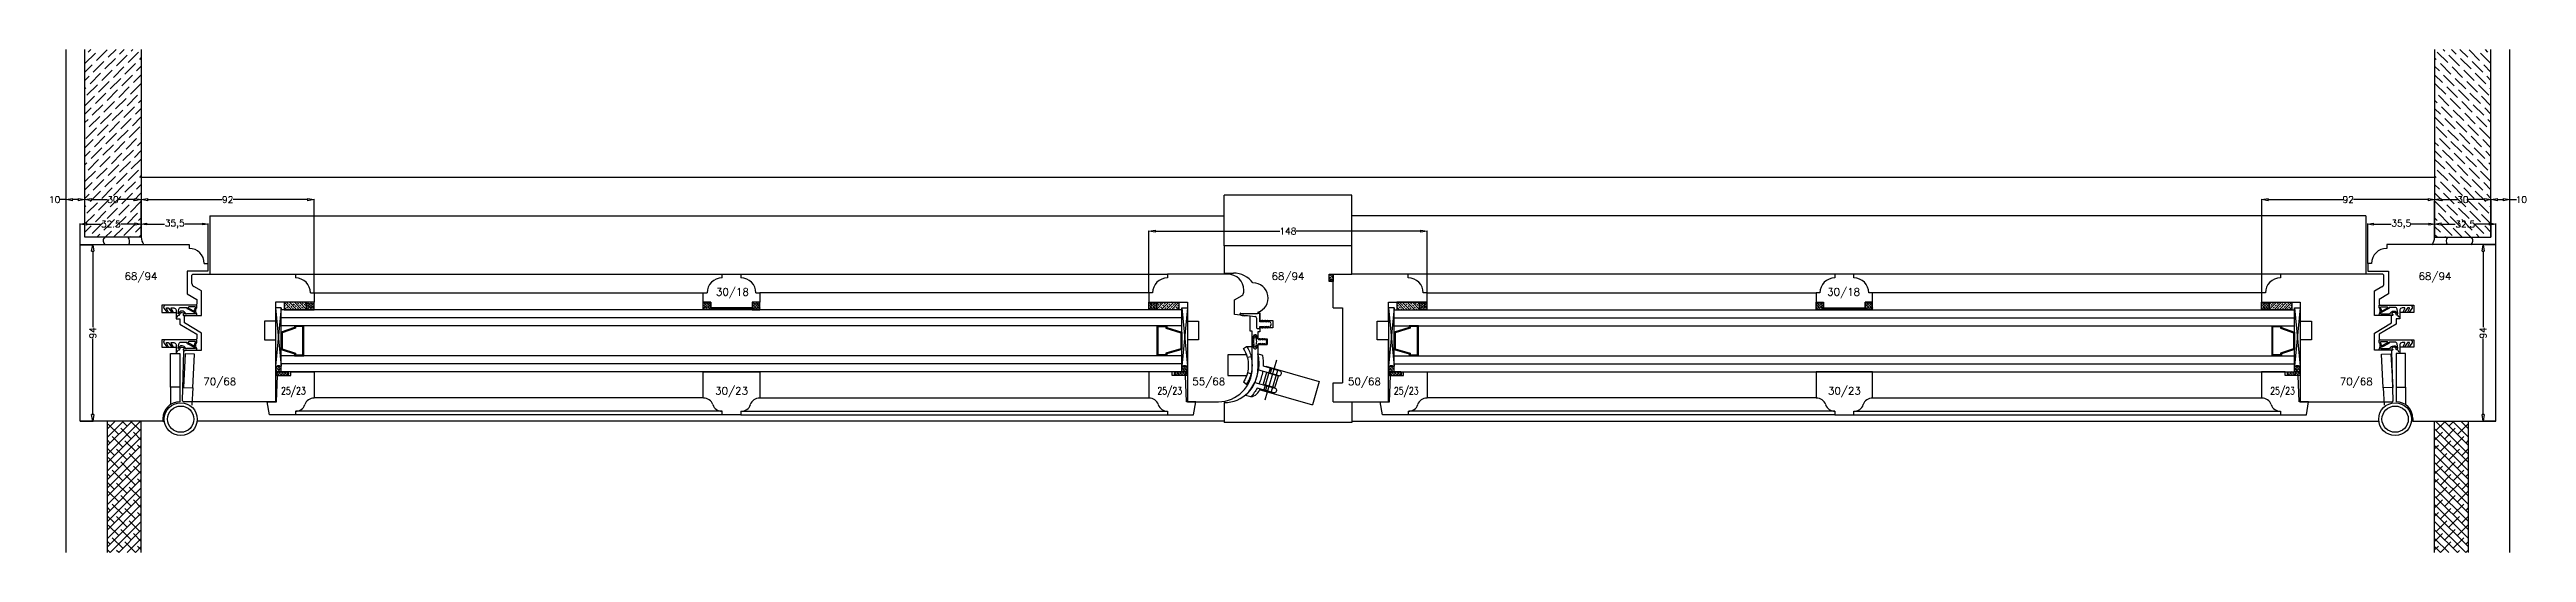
# Model space of a CAD drawing. Header units: millimetres. Extents: x -1007 to 7712, y -6262 to -71.
# Drawn here: x 1317 to 2634, y -3531 to -3263 of the extents above; entities that cross this region are included whole.
import ezdxf
from ezdxf.enums import TextEntityAlignment as Align

# ---------------------------------------------------------------- set-up
doc = ezdxf.new("R2010")
doc.units = ezdxf.units.MM
doc.linetypes.add('CACHE2', pattern=[4.7625, 3.175, -1.5875])
doc.layers.get('0').update_dxf_attribs({"color": 250})
doc.layers.add('dim', color=7, linetype='Continuous')
doc.styles.add('romans', font='romans.shx')
doc.dimstyles.new('Ech 1-1', dxfattribs={"dimtxt": 3.5, "dimasz": 3, "dimexe": 0.25, "dimexo": 0, "dimgap": 0.01, "dimtad": 0, "dimdec": 8, "dimzin": 12, "dimtxsty": 'romans', "dimblk": 'CLOSEDBLANK', "dimcen": 2.5, "dimclrd": 9, "dimclre": 9, "dimclrt": 6, "dimadec": 4, "dimazin": 3, "dimtfac": 1, "dimtdec": 8, "dimtmove": 0, "dimatfit": 3, "dimldrblk": 'CLOSEDBLANK', "dimfxl": 0, "dimarcsym": 0})
doc.dimstyles.new('ECH1-1', dxfattribs={"dimtxt": 3.5, "dimasz": 3.5, "dimexe": 0.18, "dimexo": 0, "dimgap": 0.09, "dimtad": 0, "dimdec": 4, "dimdsep": 46, "dimtxsty": 'romans', "dimblk1": 'CLOSEDBLANK', "dimblk2": 'CLOSEDBLANK', "dimsah": 1, "dimcen": 1, "dimclrd": 3, "dimclre": 3, "dimclrt": 6, "dimadec": 0, "dimazin": 0, "dimtfac": 1, "dimtdec": 4, "dimtofl": 0, "dimtmove": 0, "dimatfit": 3, "dimldrblk": 'CLOSEDBLANK', "dimfxl": 0, "dimtolj": 1, "dimtzin": 0, "dimarcsym": 0})

msp = doc.modelspace()

# ---------------------------------------------------------------- texts
at = {"layer": 'dim', "style": 'romans'}
for s, p in [('68/94', (1365.45715081, -3385.49757246)), ('68/94', (1975.62589154, -3385.49757246)), ('68/94', (2585.79463226, -3385.49757246)), ('30/18', (1680.07287731, -3393.86682561)), ('30/18', (2271.17890577, -3393.86682561)), ('70/68', (1407.36999693, -3441.59295467)), ('55/68', (1933.49604405, -3441.59295467)), ('50/68', (2016.3048502, -3441.59295467)), ('70/68', (2543.88178614, -3441.59295467)), ('30/23', (1679.62589154, -3446.51714338)), ('30/23', (2271.62589154, -3446.51714338))]:
    msp.add_text(s, height=4, dxfattribs=at).set_placement(p, align=Align.CENTER)
at = {"layer": 'dim', "style": 'romans', "width": 0.75}
for p in [(1446.53966088, -3446.51714338), (1912.71212219, -3446.51714338), (2038.53966088, -3446.51714338), (2504.71212219, -3446.51714338)]:
    msp.add_text('25/23', height=4, dxfattribs=at).set_placement(p, align=Align.CENTER)

# ---------------------------------------------------------------- blocks, each defined once
blk = doc.blocks.new('_ClosedBlank')
at = {"color": 0, "linetype": 'ByBlock', "lineweight": -2}
for p, q in [((-1, 0.17), (0, 0)), ((-1, 0.17), (-1, -0.17)), ((0, 0), (-1, -0.17))]:
    blk.add_line(p, q, dxfattribs=at)
blk = doc.blocks.new('*D76')
at = {"layer": 'Defpoints', "color": 0, "transparency": 16777216}
for p in [(2049.6, -3359.5), (1901.6, -3392.4), (2049.6, -3396.4)]:
    blk.add_point(p, dxfattribs=at)
at = {"layer": 'dim', "color": 3, "lineweight": -2, "transparency": 16777216}
for p, q in [((1901.6, -3392.4), (1901.6, -3359.4)), ((1905.1, -3359.5), (1971.3, -3359.5)), ((2046.1, -3359.5), (1980, -3359.5)), ((2049.6, -3396.4), (2049.6, -3359.4))]:
    blk.add_line(p, q, dxfattribs=at)
at = {"layer": 'dim', "color": 3, "lineweight": -2, "transparency": 16777216, "xscale": 3.5, "yscale": 3.5, "zscale": 3.5, "rotation": 180}
blk.add_blockref('_ClosedBlank', (1901.6, -3359.5), dxfattribs=at)
at = {"layer": 'dim', "color": 3, "lineweight": -2, "transparency": 16777216, "xscale": 3.5, "yscale": 3.5, "zscale": 3.5}
blk.add_blockref('_ClosedBlank', (2049.6, -3359.5), dxfattribs=at)
at = {"layer": 'dim', "color": 6, "transparency": 16777216, "insert": (1975.6, -3359.5), "char_height": 3.5, "attachment_point": 5, "style": 'romans'}
blk.add_mtext('\\A1;148', dxfattribs=at)
blk = doc.blocks.new('*D19')
at = {"layer": 'Defpoints', "color": 0, "transparency": 16777216}
for p in [(1333.1, -3355.7), (1333.1, -3366.7), (1365.6, -3362.7)]:
    blk.add_point(p, dxfattribs=at)
at = {"layer": 'dim', "color": 3, "lineweight": -2, "transparency": 16777216}
for p, q in [((1333.1, -3366.7), (1333.1, -3355.5)), ((1336.6, -3355.7), (1344, -3355.7)), ((1362.1, -3355.7), (1354.8, -3355.7)), ((1365.6, -3362.7), (1365.6, -3355.5))]:
    blk.add_line(p, q, dxfattribs=at)
at = {"layer": 'dim', "color": 3, "lineweight": -2, "transparency": 16777216, "xscale": 3.5, "yscale": 3.5, "zscale": 3.5, "rotation": 180}
blk.add_blockref('_ClosedBlank', (1333.1, -3355.7), dxfattribs=at)
at = {"layer": 'dim', "color": 3, "lineweight": -2, "transparency": 16777216, "xscale": 3.5, "yscale": 3.5, "zscale": 3.5}
blk.add_blockref('_ClosedBlank', (1365.6, -3355.7), dxfattribs=at)
at = {"layer": 'dim', "color": 6, "transparency": 16777216, "insert": (1349.4, -3355.7), "char_height": 3.5, "attachment_point": 5, "style": 'romans'}
blk.add_mtext('\\A1;32.5', dxfattribs=at)
blk = doc.blocks.new('*D77')
at = {"layer": 'Defpoints', "color": 0, "transparency": 16777216}
for p in [(1365.6, -3342.7), (1335.6, -3362.7), (1365.6, -3362.7)]:
    blk.add_point(p, dxfattribs=at)
at = {"layer": 'dim', "color": 3, "lineweight": -2, "transparency": 16777216}
for p, q in [((1335.6, -3362.7), (1335.6, -3342.5)), ((1339.1, -3342.7), (1347.7, -3342.7)), ((1362.1, -3342.7), (1353.5, -3342.7)), ((1365.6, -3362.7), (1365.6, -3342.5))]:
    blk.add_line(p, q, dxfattribs=at)
at = {"layer": 'dim', "color": 3, "lineweight": -2, "transparency": 16777216, "xscale": 3.5, "yscale": 3.5, "zscale": 3.5, "rotation": 180}
blk.add_blockref('_ClosedBlank', (1335.6, -3342.7), dxfattribs=at)
at = {"layer": 'dim', "color": 3, "lineweight": -2, "transparency": 16777216, "xscale": 3.5, "yscale": 3.5, "zscale": 3.5}
blk.add_blockref('_ClosedBlank', (1365.6, -3342.7), dxfattribs=at)
at = {"layer": 'dim', "color": 6, "transparency": 16777216, "insert": (1350.6, -3342.7), "char_height": 3.5, "attachment_point": 5, "style": 'romans'}
blk.add_mtext('\\A1;30', dxfattribs=at)
blk = doc.blocks.new('*D20')
at = {"layer": 'Defpoints', "color": 0, "transparency": 16777216}
for p in [(1325.6, -3342.7), (1325.6, -3362.7), (1335.6, -3362.7)]:
    blk.add_point(p, dxfattribs=at)
at = {"layer": 'dim', "color": 3, "lineweight": -2, "transparency": 16777216}
for p, q in [((1325.6, -3342.7), (1322.1, -3342.7)), ((1325.6, -3362.7), (1325.6, -3342.5)), ((1332.1, -3342.7), (1329.1, -3342.7)), ((1335.6, -3362.7), (1335.6, -3342.5))]:
    blk.add_line(p, q, dxfattribs=at)
at = {"layer": 'dim', "color": 3, "lineweight": -2, "transparency": 16777216, "xscale": 3.5, "yscale": 3.5, "zscale": 3.5, "rotation": 180}
blk.add_blockref('_ClosedBlank', (1325.6, -3342.7), dxfattribs=at)
at = {"layer": 'dim', "color": 3, "lineweight": -2, "transparency": 16777216, "xscale": 3.5, "yscale": 3.5, "zscale": 3.5}
blk.add_blockref('_ClosedBlank', (1335.6, -3342.7), dxfattribs=at)
at = {"layer": 'dim', "color": 6, "transparency": 16777216, "insert": (1319.5, -3342.7), "char_height": 3.5, "attachment_point": 5, "style": 'romans'}
blk.add_mtext('\\A1;10', dxfattribs=at)
blk = doc.blocks.new('*D78')
at = {"layer": 'Defpoints', "color": 0, "transparency": 16777216}
for p in [(1333.1, -3366.7), (1333.1, -3460.7), (1339.8, -3460.7)]:
    blk.add_point(p, dxfattribs=at)
at = {"layer": 'dim', "color": 3, "lineweight": -2, "transparency": 16777216}
for p, q in [((1333.1, -3366.7), (1340, -3366.7)), ((1339.8, -3370.2), (1339.8, -3410.7)), ((1339.8, -3457.2), (1339.8, -3416.7)), ((1333.1, -3460.7), (1340, -3460.7))]:
    blk.add_line(p, q, dxfattribs=at)
at = {"layer": 'dim', "color": 3, "lineweight": -2, "transparency": 16777216, "xscale": 3.5, "yscale": 3.5, "zscale": 3.5}
for p, rotation in [((1339.8, -3366.7), 90), ((1339.8, -3460.7), 270)]:
    blk.add_blockref('_ClosedBlank', p, dxfattribs=dict(at, rotation=rotation))
at = {"layer": 'dim', "color": 6, "transparency": 16777216, "insert": (1339.8, -3413.7), "char_height": 3.5, "attachment_point": 5, "rotation": 90, "style": 'romans'}
blk.add_mtext('\\A1;94', dxfattribs=at)
blk = doc.blocks.new('*D21')
at = {"layer": 'Defpoints', "color": 0, "transparency": 16777216}
for p in [(1365.6, -3342.7), (1365.6, -3362.7), (1457.6, -3392.4)]:
    blk.add_point(p, dxfattribs=at)
at = {"layer": 'dim', "color": 3, "lineweight": -2, "transparency": 16777216}
for p, q in [((1365.6, -3362.7), (1365.6, -3342.5)), ((1369.1, -3342.7), (1408.7, -3342.7)), ((1454.1, -3342.7), (1414.5, -3342.7)), ((1457.6, -3392.4), (1457.6, -3342.5))]:
    blk.add_line(p, q, dxfattribs=at)
at = {"layer": 'dim', "color": 3, "lineweight": -2, "transparency": 16777216, "xscale": 3.5, "yscale": 3.5, "zscale": 3.5, "rotation": 180}
blk.add_blockref('_ClosedBlank', (1365.6, -3342.7), dxfattribs=at)
at = {"layer": 'dim', "color": 3, "lineweight": -2, "transparency": 16777216, "xscale": 3.5, "yscale": 3.5, "zscale": 3.5}
blk.add_blockref('_ClosedBlank', (1457.6, -3342.7), dxfattribs=at)
at = {"layer": 'dim', "color": 6, "transparency": 16777216, "insert": (1411.6, -3342.7), "char_height": 3.5, "attachment_point": 5, "style": 'romans'}
blk.add_mtext('\\A1;92', dxfattribs=at)
blk = doc.blocks.new('*D79')
at = {"layer": 'Defpoints', "color": 0, "transparency": 16777216}
for p in [(1365.6, -3355.7), (1365.6, -3362.7), (1401.1, -3376.7)]:
    blk.add_point(p, dxfattribs=at)
at = {"layer": 'dim', "color": 9, "lineweight": -2, "transparency": 16777216}
for p, q in [((1365.6, -3362.7), (1365.6, -3355.5)), ((1368.6, -3355.7), (1378, -3355.7)), ((1398.1, -3355.7), (1388.7, -3355.7)), ((1401.1, -3376.7), (1401.1, -3355.5))]:
    blk.add_line(p, q, dxfattribs=at)
at = {"layer": 'dim', "color": 9, "lineweight": -2, "transparency": 16777216, "xscale": 3, "yscale": 3, "zscale": 3, "rotation": 180}
blk.add_blockref('_ClosedBlank', (1365.6, -3355.7), dxfattribs=at)
at = {"layer": 'dim', "color": 9, "lineweight": -2, "transparency": 16777216, "xscale": 3, "yscale": 3, "zscale": 3}
blk.add_blockref('_ClosedBlank', (1401.1, -3355.7), dxfattribs=at)
at = {"layer": 'dim', "color": 6, "transparency": 16777216, "insert": (1383.4, -3355.7), "char_height": 3.5, "attachment_point": 5, "style": 'romans'}
blk.add_mtext('35,5', dxfattribs=at)
blk = doc.blocks.new('*D22')
at = {"layer": 'Defpoints', "color": 0, "transparency": 16777216}
for p in [(2618.1, -3355.7), (2585.6, -3362.7), (2618.1, -3366.7)]:
    blk.add_point(p, dxfattribs=at)
at = {"layer": 'dim', "color": 3, "lineweight": -2, "transparency": 16777216}
for p, q in [((2585.6, -3362.7), (2585.6, -3355.5)), ((2589.1, -3355.7), (2596.5, -3355.7)), ((2614.6, -3355.7), (2607.3, -3355.7)), ((2618.1, -3366.7), (2618.1, -3355.5))]:
    blk.add_line(p, q, dxfattribs=at)
at = {"layer": 'dim', "color": 3, "lineweight": -2, "transparency": 16777216, "xscale": 3.5, "yscale": 3.5, "zscale": 3.5, "rotation": 180}
blk.add_blockref('_ClosedBlank', (2585.6, -3355.7), dxfattribs=at)
at = {"layer": 'dim', "color": 3, "lineweight": -2, "transparency": 16777216, "xscale": 3.5, "yscale": 3.5, "zscale": 3.5}
blk.add_blockref('_ClosedBlank', (2618.1, -3355.7), dxfattribs=at)
at = {"layer": 'dim', "color": 6, "transparency": 16777216, "insert": (2601.9, -3355.7), "char_height": 3.5, "attachment_point": 5, "style": 'romans'}
blk.add_mtext('\\A1;32.5', dxfattribs=at)
blk = doc.blocks.new('*D80')
at = {"layer": 'Defpoints', "color": 0, "transparency": 16777216}
for p in [(2585.6, -3342.7), (2585.6, -3362.7), (2615.6, -3362.7)]:
    blk.add_point(p, dxfattribs=at)
at = {"layer": 'dim', "color": 3, "lineweight": -2, "transparency": 16777216}
for p, q in [((2585.6, -3362.7), (2585.6, -3342.5)), ((2589.1, -3342.7), (2597.7, -3342.7)), ((2612.1, -3342.7), (2603.5, -3342.7)), ((2615.6, -3362.7), (2615.6, -3342.5))]:
    blk.add_line(p, q, dxfattribs=at)
at = {"layer": 'dim', "color": 3, "lineweight": -2, "transparency": 16777216, "xscale": 3.5, "yscale": 3.5, "zscale": 3.5, "rotation": 180}
blk.add_blockref('_ClosedBlank', (2585.6, -3342.7), dxfattribs=at)
at = {"layer": 'dim', "color": 3, "lineweight": -2, "transparency": 16777216, "xscale": 3.5, "yscale": 3.5, "zscale": 3.5}
blk.add_blockref('_ClosedBlank', (2615.6, -3342.7), dxfattribs=at)
at = {"layer": 'dim', "color": 6, "transparency": 16777216, "insert": (2600.6, -3342.7), "char_height": 3.5, "attachment_point": 5, "style": 'romans'}
blk.add_mtext('\\A1;30', dxfattribs=at)
blk = doc.blocks.new('*D23')
at = {"layer": 'Defpoints', "color": 0, "transparency": 16777216}
for p in [(2625.6, -3342.7), (2615.6, -3362.7), (2625.6, -3362.7)]:
    blk.add_point(p, dxfattribs=at)
at = {"layer": 'dim', "color": 3, "lineweight": -2, "transparency": 16777216}
for p, q in [((2615.6, -3362.7), (2615.6, -3342.5)), ((2619.1, -3342.7), (2622.1, -3342.7)), ((2625.6, -3362.7), (2625.6, -3342.5)), ((2625.6, -3342.7), (2629.1, -3342.7))]:
    blk.add_line(p, q, dxfattribs=at)
at = {"layer": 'dim', "color": 3, "lineweight": -2, "transparency": 16777216, "xscale": 3.5, "yscale": 3.5, "zscale": 3.5, "rotation": 180}
blk.add_blockref('_ClosedBlank', (2615.6, -3342.7), dxfattribs=at)
at = {"layer": 'dim', "color": 3, "lineweight": -2, "transparency": 16777216, "xscale": 3.5, "yscale": 3.5, "zscale": 3.5}
blk.add_blockref('_ClosedBlank', (2625.6, -3342.7), dxfattribs=at)
at = {"layer": 'dim', "color": 6, "transparency": 16777216, "insert": (2631.8, -3342.7), "char_height": 3.5, "attachment_point": 5, "style": 'romans'}
blk.add_mtext('\\A1;10', dxfattribs=at)
blk = doc.blocks.new('*D81')
at = {"layer": 'Defpoints', "color": 0, "transparency": 16777216}
for p in [(2618.1, -3366.7), (2611.4, -3460.7), (2618.1, -3460.7)]:
    blk.add_point(p, dxfattribs=at)
at = {"layer": 'dim', "color": 3, "lineweight": -2, "transparency": 16777216}
for p, q in [((2618.1, -3366.7), (2611.2, -3366.7)), ((2611.4, -3370.2), (2611.4, -3410.7)), ((2611.4, -3457.2), (2611.4, -3416.7)), ((2618.1, -3460.7), (2611.2, -3460.7))]:
    blk.add_line(p, q, dxfattribs=at)
at = {"layer": 'dim', "color": 3, "lineweight": -2, "transparency": 16777216, "xscale": 3.5, "yscale": 3.5, "zscale": 3.5}
for p, rotation in [((2611.4, -3366.7), 90), ((2611.4, -3460.7), 270)]:
    blk.add_blockref('_ClosedBlank', p, dxfattribs=dict(at, rotation=rotation))
at = {"layer": 'dim', "color": 6, "transparency": 16777216, "insert": (2611.4, -3413.7), "char_height": 3.5, "attachment_point": 5, "rotation": 90, "style": 'romans'}
blk.add_mtext('\\A1;94', dxfattribs=at)
blk = doc.blocks.new('*D24')
at = {"layer": 'Defpoints', "color": 0, "transparency": 16777216}
for p in [(2585.6, -3342.7), (2585.6, -3362.7), (2493.6, -3392.4)]:
    blk.add_point(p, dxfattribs=at)
at = {"layer": 'dim', "color": 3, "lineweight": -2, "transparency": 16777216}
for p, q in [((2493.6, -3392.4), (2493.6, -3342.5)), ((2497.1, -3342.7), (2536.7, -3342.7)), ((2582.1, -3342.7), (2542.5, -3342.7)), ((2585.6, -3362.7), (2585.6, -3342.5))]:
    blk.add_line(p, q, dxfattribs=at)
at = {"layer": 'dim', "color": 3, "lineweight": -2, "transparency": 16777216, "xscale": 3.5, "yscale": 3.5, "zscale": 3.5, "rotation": 180}
blk.add_blockref('_ClosedBlank', (2493.6, -3342.7), dxfattribs=at)
at = {"layer": 'dim', "color": 3, "lineweight": -2, "transparency": 16777216, "xscale": 3.5, "yscale": 3.5, "zscale": 3.5}
blk.add_blockref('_ClosedBlank', (2585.6, -3342.7), dxfattribs=at)
at = {"layer": 'dim', "color": 6, "transparency": 16777216, "insert": (2539.6, -3342.7), "char_height": 3.5, "attachment_point": 5, "style": 'romans'}
blk.add_mtext('\\A1;92', dxfattribs=at)
blk = doc.blocks.new('11')
for p, q in [((9243.7, 2604.6), (9243.7, 2872.6)), ((9253.7, 2772.6), (9253.7, 2872.6)), ((9283.7, 2872.6), (9283.7, 2772.6)), ((10503.7, 2872.6), (10503.7, 2772.6)), ((10533.7, 2772.6), (10533.7, 2872.6)), ((10543.7, 2604.6), (10543.7, 2872.6)), ((9283.7, 2804.6), (10503.7, 2804.6)), ((9927.7, 2794.9), (9859.7, 2794.9)), ((9859.7, 2767.9), (9859.7, 2794.9)), ((9927.7, 2767.9), (9927.7, 2794.9)), ((9320.2, 2783.9), (9320.2, 2752.9)), ((9320.2, 2783.9), (9859.7, 2783.9)), ((10467.2, 2783.9), (9927.7, 2783.9)), ((10467.2, 2783.9), (10467.2, 2752.9)), ((9251.2, 2674.6), (9251.2, 2768.6)), ((9251.2, 2768.6), (9309.2, 2768.6)), ((9283.7, 2772.6), (9253.7, 2772.6)), ((9309.2, 2768.6), (9309.2, 2766.6)), ((9859.7, 2767.9), (9859.7, 2753.4)), ((9927.7, 2767.9), (9859.7, 2767.9)), ((9927.7, 2752.9), (9927.7, 2767.9)), ((10468.2, 2758.6), (10468.2, 2779.8)), ((10471.2, 2779.5), (10480.6, 2779.5)), ((10536.2, 2768.6), (10478.2, 2768.6)), ((10478.2, 2768.6), (10478.2, 2766.6)), ((10500.7, 2779.5), (10491.3, 2779.5)), ((10503.7, 2772.6), (10503.7, 2779.8)), ((10503.7, 2772.6), (10533.7, 2772.6)), ((10536.2, 2674.6), (10536.2, 2768.6)), ((9319.2, 2754.4), (9308.2, 2754.4)), ((9308.2, 2754.4), (9308.2, 2742.4)), ((9317.2, 2758.6), (9319.2, 2758.6)), ((9319.2, 2758.6), (9319.2, 2754.4)), ((10470.2, 2758.6), (10468.2, 2758.6)), ((10468.2, 2758.6), (10468.2, 2754.4)), ((10468.2, 2754.4), (10479.2, 2754.4)), ((10479.2, 2754.4), (10479.2, 2742.4)), ((9308.2, 2742.4), (9313.2, 2739.4)), ((9310.7, 2752.4), (9311.2, 2752.9)), ((9310.7, 2747.9), (9310.7, 2752.4)), ((9311.2, 2752.9), (9365.7, 2752.9)), ((9315.7, 2743.9), (9311.7, 2746.2)), ((9315.7, 2730.9), (9315.7, 2743.9)), ((9365.7, 2752.9), (9365.7, 2750.9)), ((9365.7, 2752.9), (9592.7, 2752.9)), ((9373.7, 2742.9), (9375.7, 2742.9)), ((9375.7, 2742.9), (9375.7, 2737.9)), ((9375.7, 2742.9), (9582.7, 2742.9)), ((9582.7, 2737.9), (9582.7, 2742.9)), ((9582.7, 2742.9), (9584.7, 2742.9)), ((9592.7, 2750.9), (9592.7, 2752.9)), ((9592.7, 2752.9), (9602.7, 2752.9)), ((9602.7, 2752.9), (9829.7, 2752.9)), ((9602.7, 2752.9), (9602.7, 2750.9)), ((9610.7, 2742.9), (9612.7, 2742.9)), ((9612.7, 2742.9), (9612.7, 2737.9)), ((9819.7, 2742.9), (9612.7, 2742.9)), ((9821.7, 2742.9), (9819.7, 2742.9)), ((9819.7, 2742.9), (9819.7, 2737.9)), ((9861.7, 2752.9), (9829.7, 2752.9)), ((9829.7, 2752.9), (9829.7, 2750.9)), ((9859.7, 2753.4), (9864.7, 2753.4)), ((9865.2, 2739.1), (9869.3, 2741.5)), ((9870.2, 2743.2), (9870.2, 2744.4)), ((9915.7, 2752.9), (9917.7, 2752.9)), ((9915.7, 2748.9), (9915.7, 2752.9)), ((9917.7, 2748.9), (9915.7, 2748.9)), ((9917.7, 2752.9), (9927.7, 2752.9)), ((9917.7, 2734.9), (9917.7, 2752.9)), ((9917.7, 2752.9), (9917.7, 2748.9)), ((9957.7, 2752.9), (9927.7, 2752.9)), ((9957.7, 2750.9), (9957.7, 2752.9)), ((10184.7, 2752.9), (9957.7, 2752.9)), ((9967.7, 2742.9), (9965.7, 2742.9)), ((9967.7, 2737.9), (9967.7, 2742.9)), ((9967.7, 2742.9), (10174.7, 2742.9)), ((10176.7, 2742.9), (10174.7, 2742.9)), ((10174.7, 2742.9), (10174.7, 2737.9)), ((10194.7, 2752.9), (10184.7, 2752.9)), ((10184.7, 2752.9), (10184.7, 2750.9)), ((10421.7, 2752.9), (10194.7, 2752.9)), ((10194.7, 2750.9), (10194.7, 2752.9)), ((10204.7, 2742.9), (10202.7, 2742.9)), ((10204.7, 2737.9), (10204.7, 2742.9)), ((10411.7, 2742.9), (10204.7, 2742.9)), ((10413.7, 2742.9), (10411.7, 2742.9)), ((10411.7, 2742.9), (10411.7, 2737.9)), ((10476.2, 2752.9), (10421.7, 2752.9)), ((10421.7, 2752.9), (10421.7, 2750.9)), ((10471.7, 2743.9), (10475.7, 2746.2)), ((10471.7, 2730.9), (10471.7, 2743.9)), ((10479.2, 2742.4), (10474.2, 2739.4)), ((10476.7, 2752.4), (10476.2, 2752.9)), ((10476.7, 2747.9), (10476.7, 2752.4)), ((9312.7, 2736.4), (9294.7, 2736.4)), ((9294.7, 2736.4), (9294.7, 2732.4)), ((9294.7, 2732.4), (9302.2, 2732.4)), ((9302.2, 2732.4), (9302.2, 2729.1)), ((9302.2, 2729.1), (9304.2, 2729.1)), ((9304.2, 2729.1), (9304.2, 2726.3)), ((9306.7, 2730.4), (9307.2, 2730.9)), ((9306.7, 2726.9), (9306.7, 2730.4)), ((9307.2, 2730.9), (9315.7, 2730.9)), ((9313.2, 2736.9), (9312.7, 2736.4)), ((9313.2, 2739.4), (9313.2, 2736.9)), ((9355.2, 2727.9), (9349.2, 2727.9)), ((9349.2, 2727.9), (9349.2, 2717.9)), ((9375.7, 2737.9), (9355.2, 2737.9)), ((9355.2, 2737.9), (9355.2, 2727.9)), ((9355.2, 2734.9), (9358.2, 2703.9)), ((9358.2, 2734.9), (9355.2, 2703.9)), ((9358.2, 2734.9), (9355.2, 2734.9)), ((9355.2, 2734.9), (9355.2, 2703.9)), ((9358.2, 2703.9), (9358.2, 2734.9)), ((9837.2, 2733.9), (9358.2, 2733.9)), ((9358.2, 2700.9), (9358.2, 2733.9)), ((9837.2, 2729.6), (9358.2, 2729.6)), ((9359.7, 2737.9), (9359.7, 2733.9)), ((9371.7, 2737.9), (9359.7, 2737.9)), ((9359.7, 2733.9), (9371.7, 2733.9)), ((9371.7, 2737.9), (9371.7, 2733.9)), ((9375.7, 2737.9), (9371.7, 2737.9)), ((9371.7, 2733.9), (9371.7, 2737.9)), ((9371.7, 2733.9), (9375.7, 2733.9)), ((9375.7, 2733.9), (9375.7, 2737.9)), ((9586.7, 2737.9), (9582.7, 2737.9)), ((9582.7, 2733.9), (9582.7, 2737.9)), ((9582.7, 2737.9), (9586.7, 2737.9)), ((9586.7, 2733.9), (9582.7, 2733.9)), ((9586.7, 2734.9), (9586.7, 2737.9)), ((9586.7, 2737.9), (9586.7, 2733.9)), ((9608.7, 2734.9), (9586.7, 2734.9)), ((9586.7, 2734.9), (9586.7, 2734.3)), ((9608.7, 2734.9), (9586.7, 2734.9)), ((9586.7, 2734.3), (9608.7, 2734.3)), ((9608.7, 2737.9), (9608.7, 2734.9)), ((9612.7, 2737.9), (9608.7, 2737.9)), ((9608.7, 2737.9), (9608.7, 2733.9)), ((9612.7, 2737.9), (9608.7, 2737.9)), ((9608.7, 2734.3), (9608.7, 2734.9)), ((9608.7, 2733.9), (9612.7, 2733.9)), ((9612.7, 2733.9), (9612.7, 2737.9)), ((9819.7, 2737.9), (9840.2, 2737.9)), ((9819.7, 2733.9), (9819.7, 2737.9)), ((9819.7, 2737.9), (9823.7, 2737.9)), ((9823.7, 2733.9), (9819.7, 2733.9)), ((9823.7, 2733.9), (9823.7, 2737.9)), ((9823.7, 2737.9), (9835.7, 2737.9)), ((9823.7, 2737.9), (9823.7, 2733.9)), ((9835.7, 2733.9), (9823.7, 2733.9)), ((9835.7, 2737.9), (9835.7, 2733.9)), ((9837.2, 2734.9), (9840.2, 2703.9)), ((9840.2, 2734.9), (9837.2, 2703.9)), ((9837.2, 2703.9), (9837.2, 2734.9)), ((9837.2, 2734.9), (9840.2, 2734.9)), ((9837.2, 2700.9), (9837.2, 2733.9)), ((9840.2, 2737.9), (9840.2, 2727.9)), ((9840.2, 2734.9), (9840.2, 2703.9)), ((9840.2, 2727.9), (9846.2, 2727.9)), ((9846.2, 2727.9), (9846.2, 2717.9)), ((9865.2, 2731.4), (9865.2, 2739.1)), ((9873.7, 2730.4), (9865.2, 2731.4)), ((9868.2, 2731.6), (9868.2, 2731.4)), ((9868.6, 2731), (9869.3, 2730.9)), ((9869.3, 2730.9), (9870.8, 2730.7)), ((9873.7, 2722.4), (9873.7, 2730.4)), ((9877, 2729.2), (9877, 2724.3)), ((9877.7, 2732.6), (9877.7, 2732.2)), ((9877.7, 2732.2), (9878.7, 2732.2)), ((9878.7, 2732.2), (9878.7, 2728.2)), ((9878.7, 2727.4), (9878.7, 2732.1)), ((9878.7, 2728.2), (9885.7, 2728.2)), ((9880.4, 2728.2), (9879.9, 2728.2)), ((9879.9, 2728.2), (9881.1, 2727.4)), ((9881.8, 2727.4), (9880.4, 2728.2)), ((9881.7, 2728.2), (9881.4, 2728.2)), ((9881.4, 2728.2), (9882.4, 2727.4)), ((9883.1, 2727.4), (9881.7, 2728.2)), ((9882.9, 2728.2), (9882.6, 2728.2)), ((9882.6, 2728.2), (9883.6, 2727.4)), ((9884.1, 2727.5), (9882.9, 2728.2)), ((9885.7, 2728.2), (9885.7, 2724.2)), ((9917.7, 2734.9), (9922.7, 2734.9)), ((9922.7, 2734.9), (9922.7, 2694.9)), ((9941.2, 2717.9), (9941.2, 2727.9)), ((9941.2, 2727.9), (9947.2, 2727.9)), ((9947.2, 2727.9), (9947.2, 2737.9)), ((9947.2, 2737.9), (9967.7, 2737.9)), ((9950.2, 2734.9), (9947.2, 2703.9)), ((9947.2, 2734.9), (9950.2, 2703.9)), ((9950.2, 2734.9), (9947.2, 2734.9)), ((9947.2, 2734.9), (9947.2, 2703.9)), ((9950.2, 2703.9), (9950.2, 2734.9)), ((9950.2, 2733.9), (10429.2, 2733.9)), ((9950.2, 2700.9), (9950.2, 2733.9)), ((9950.2, 2729.6), (10429.2, 2729.6)), ((9951.7, 2737.9), (9951.7, 2733.9)), ((9963.7, 2737.9), (9951.7, 2737.9)), ((9951.7, 2733.9), (9963.7, 2733.9)), ((9963.7, 2733.9), (9963.7, 2737.9)), ((9963.7, 2737.9), (9963.7, 2733.9)), ((9967.7, 2737.9), (9963.7, 2737.9)), ((9963.7, 2733.9), (9967.7, 2733.9)), ((9967.7, 2733.9), (9967.7, 2737.9)), ((10174.7, 2737.9), (10178.7, 2737.9)), ((10174.7, 2733.9), (10174.7, 2737.9)), ((10174.7, 2737.9), (10178.7, 2737.9)), ((10178.7, 2733.9), (10174.7, 2733.9)), ((10178.7, 2737.9), (10178.7, 2734.9)), ((10178.7, 2737.9), (10178.7, 2733.9)), ((10178.7, 2734.9), (10200.7, 2734.9)), ((10178.7, 2734.3), (10178.7, 2734.9)), ((10178.7, 2734.9), (10200.7, 2734.9)), ((10200.7, 2734.3), (10178.7, 2734.3)), ((10200.7, 2734.9), (10200.7, 2737.9)), ((10200.7, 2737.9), (10204.7, 2737.9)), ((10200.7, 2737.9), (10200.7, 2733.9)), ((10204.7, 2737.9), (10200.7, 2737.9)), ((10200.7, 2734.9), (10200.7, 2734.3)), ((10200.7, 2733.9), (10204.7, 2733.9)), ((10204.7, 2733.9), (10204.7, 2737.9)), ((10411.7, 2737.9), (10432.2, 2737.9)), ((10411.7, 2733.9), (10411.7, 2737.9)), ((10411.7, 2737.9), (10415.7, 2737.9)), ((10415.7, 2733.9), (10411.7, 2733.9)), ((10415.7, 2737.9), (10415.7, 2733.9)), ((10415.7, 2733.9), (10415.7, 2737.9)), ((10415.7, 2737.9), (10427.7, 2737.9)), ((10427.7, 2733.9), (10415.7, 2733.9)), ((10427.7, 2737.9), (10427.7, 2733.9)), ((10432.2, 2734.9), (10429.2, 2703.9)), ((10429.2, 2734.9), (10432.2, 2703.9)), ((10429.2, 2703.9), (10429.2, 2734.9)), ((10429.2, 2734.9), (10432.2, 2734.9)), ((10429.2, 2700.9), (10429.2, 2733.9)), ((10432.2, 2737.9), (10432.2, 2727.9)), ((10432.2, 2734.9), (10432.2, 2703.9)), ((10432.2, 2727.9), (10438.2, 2727.9)), ((10438.2, 2727.9), (10438.2, 2717.9)), ((10480.2, 2730.9), (10471.7, 2730.9)), ((10474.2, 2739.4), (10474.2, 2736.9)), ((10474.2, 2736.9), (10474.7, 2736.4)), ((10474.7, 2736.4), (10492.7, 2736.4)), ((10480.7, 2730.4), (10480.2, 2730.9)), ((10480.7, 2726.9), (10480.7, 2730.4)), ((10485.2, 2729.1), (10483.2, 2729.1)), ((10483.2, 2729.1), (10483.2, 2726.3)), ((10492.7, 2732.4), (10485.2, 2732.4)), ((10485.2, 2732.4), (10485.2, 2729.1)), ((10492.7, 2736.4), (10492.7, 2732.4)), ((9312.7, 2717.9), (9294.7, 2717.9)), ((9294.7, 2717.9), (9294.7, 2713.9)), ((9304.2, 2726.3), (9313.2, 2720.9)), ((9315.7, 2721.4), (9306.7, 2726.9)), ((9313.2, 2718.4), (9312.7, 2717.9)), ((9313.2, 2720.9), (9313.2, 2718.4)), ((9315.7, 2712.4), (9315.7, 2721.4)), ((9349.2, 2717.9), (9355.2, 2717.9)), ((9355.2, 2717.9), (9355.2, 2684.9)), ((9837.2, 2725.4), (9358.2, 2725.4)), ((9365.2, 2724.4), (9358.2, 2721.9)), ((9358.2, 2721.9), (9358.2, 2712.8)), ((9365.7, 2724), (9358.7, 2721.6)), ((9358.7, 2721.6), (9358.7, 2713.1)), ((9370.2, 2725.4), (9365.2, 2725.4)), ((9365.2, 2725.4), (9365.2, 2724.4)), ((9369.7, 2724.9), (9365.7, 2724.9)), ((9365.7, 2724.9), (9365.7, 2724)), ((9369.7, 2709.9), (9369.7, 2724.9)), ((9370.2, 2709.4), (9370.2, 2725.4)), ((9824.2, 2709.4), (9824.2, 2725.4)), ((9824.2, 2725.4), (9829.2, 2725.4)), ((9824.7, 2709.9), (9824.7, 2724.9)), ((9824.7, 2724.9), (9828.7, 2724.9)), ((9828.7, 2724.9), (9828.7, 2724)), ((9828.7, 2724), (9836.7, 2721.6)), ((9829.2, 2725.4), (9829.2, 2724.4)), ((9829.2, 2724.4), (9837.2, 2721.9)), ((9836.7, 2721.6), (9836.7, 2713.1)), ((9837.2, 2721.9), (9837.2, 2712.8)), ((9846.2, 2717.9), (9840.2, 2717.9)), ((9840.2, 2717.9), (9840.2, 2684.9)), ((9874.7, 2722.4), (9873.7, 2722.4)), ((9874.7, 2702.9), (9874.7, 2722.4)), ((9877.4, 2723.9), (9878.7, 2723.9)), ((9877.7, 2722.2), (9877.7, 2718.4)), ((9878.7, 2722.2), (9877.7, 2722.2)), ((9878, 2718.4), (9877.7, 2718.4)), ((9877.7, 2718.4), (9882.7, 2718.4)), ((9877.7, 2715.4), (9878, 2715.4)), ((9877.7, 2715.4), (9877.7, 2702.4)), ((9877.7, 2715.4), (9882.7, 2715.4)), ((9878, 2717.8), (9878, 2718.4)), ((9879.3, 2717.8), (9878, 2717.8)), ((9878, 2715.4), (9878, 2716)), ((9878, 2716), (9879.3, 2716)), ((9878.9, 2718.4), (9878.4, 2718.4)), ((9878.4, 2718.4), (9879.3, 2717.8)), ((9879.3, 2716), (9878.4, 2715.4)), ((9878.4, 2715.4), (9878.9, 2715.4)), ((9881.1, 2727.4), (9878.7, 2727.4)), ((9878.7, 2723.9), (9878.7, 2725)), ((9878.7, 2725), (9881.1, 2725)), ((9878.7, 2724.2), (9878.7, 2722.2)), ((9885.7, 2724.2), (9878.7, 2724.2)), ((9880, 2717.8), (9878.9, 2718.4)), ((9878.9, 2715.4), (9880, 2716)), ((9880.5, 2716), (9879.7, 2715.4)), ((9879.7, 2715.4), (9880.1, 2715.4)), ((9880.1, 2718.4), (9879.8, 2718.4)), ((9879.8, 2718.4), (9880.5, 2717.8)), ((9881.1, 2725), (9879.9, 2724.2)), ((9879.9, 2724.2), (9880.4, 2724.2)), ((9880.5, 2717.8), (9880, 2717.8)), ((9880, 2716), (9880.5, 2716)), ((9881.1, 2717.8), (9880.1, 2718.4)), ((9880.1, 2715.4), (9881.1, 2716)), ((9880.4, 2724.2), (9881.8, 2725)), ((9881.1, 2718.4), (9880.8, 2718.4)), ((9880.8, 2718.4), (9881.5, 2717.8)), ((9881.5, 2716), (9880.8, 2715.4)), ((9880.8, 2715.4), (9881.1, 2715.4)), ((9882, 2717.9), (9881.1, 2718.4)), ((9881.5, 2717.8), (9881.1, 2717.8)), ((9881.1, 2716), (9881.5, 2716)), ((9881.1, 2715.4), (9882, 2715.8)), ((9882.4, 2725), (9881.4, 2724.2)), ((9881.4, 2724.2), (9881.7, 2724.2)), ((9881.7, 2724.2), (9883.1, 2725)), ((9882.4, 2727.4), (9881.8, 2727.4)), ((9881.8, 2725), (9882.4, 2725)), ((9882.5, 2716.9), (9882.4, 2717.2)), ((9882.4, 2716.5), (9882.5, 2716.9)), ((9883.6, 2725), (9882.6, 2724.2)), ((9882.6, 2724.2), (9882.9, 2724.2)), ((9882.7, 2718.4), (9882.7, 2715.4)), ((9882.9, 2724.2), (9884.1, 2724.8)), ((9883.6, 2727.4), (9883.1, 2727.4)), ((9883.1, 2725), (9883.6, 2725)), ((9884.7, 2726.2), (9884.7, 2726.6)), ((9884.7, 2725.7), (9884.7, 2726.2)), ((9947.2, 2717.9), (9941.2, 2717.9)), ((9947.2, 2684.9), (9947.2, 2717.9)), ((9950.2, 2725.4), (10429.2, 2725.4)), ((9958.2, 2724.4), (9950.2, 2721.9)), ((9950.2, 2721.9), (9950.2, 2712.8)), ((9958.7, 2724), (9950.7, 2721.6)), ((9950.7, 2721.6), (9950.7, 2713.1)), ((9963.2, 2725.4), (9958.2, 2725.4)), ((9958.2, 2725.4), (9958.2, 2724.4)), ((9962.7, 2724.9), (9958.7, 2724.9)), ((9958.7, 2724.9), (9958.7, 2724)), ((9962.7, 2709.9), (9962.7, 2724.9)), ((9963.2, 2709.4), (9963.2, 2725.4)), ((10417.2, 2709.4), (10417.2, 2725.4)), ((10417.2, 2725.4), (10422.2, 2725.4)), ((10417.7, 2709.9), (10417.7, 2724.9)), ((10417.7, 2724.9), (10421.7, 2724.9)), ((10421.7, 2724.9), (10421.7, 2724)), ((10421.7, 2724), (10428.7, 2721.6)), ((10422.2, 2725.4), (10422.2, 2724.4)), ((10422.2, 2724.4), (10429.2, 2721.9)), ((10428.7, 2721.6), (10428.7, 2713.1)), ((10429.2, 2721.9), (10429.2, 2712.8)), ((10438.2, 2717.9), (10432.2, 2717.9)), ((10432.2, 2717.9), (10432.2, 2684.9)), ((10471.7, 2721.4), (10480.7, 2726.9)), ((10471.7, 2712.4), (10471.7, 2721.4)), ((10483.2, 2726.3), (10474.2, 2720.9)), ((10474.2, 2720.9), (10474.2, 2718.4)), ((10474.2, 2718.4), (10474.7, 2717.9)), ((10474.7, 2717.9), (10492.7, 2717.9)), ((10492.7, 2717.9), (10492.7, 2713.9)), ((9294.7, 2713.9), (9302.2, 2713.9)), ((9299.2, 2692.6), (9299.2, 2710.6)), ((9299.2, 2710.6), (9304.2, 2710.6)), ((9302.2, 2713.9), (9302.2, 2710.6)), ((9302.2, 2710.6), (9304.2, 2710.6)), ((9304.2, 2710.6), (9304.2, 2684.9)), ((9304.2, 2710.6), (9304.2, 2692.6)), ((9305.7, 2685.4), (9306.4, 2711.9)), ((9307, 2710.5), (9306.1, 2692.5)), ((9306.4, 2711.9), (9307, 2712.4)), ((9307, 2712.4), (9315.7, 2712.4)), ((9312, 2710.2), (9307, 2710.5)), ((9311.1, 2692.3), (9312, 2710.2)), ((9355.2, 2703.9), (9358.2, 2703.9)), ((9355.2, 2702.9), (9355.2, 2700.9)), ((9358.2, 2712.8), (9365.2, 2710.4)), ((9837.2, 2709.4), (9358.2, 2709.4)), ((9837.2, 2705.1), (9358.2, 2705.1)), ((9358.2, 2700.9), (9358.2, 2702.9)), ((9358.7, 2713.1), (9365.7, 2710.7)), ((9365.2, 2710.4), (9365.2, 2709.4)), ((9365.2, 2709.4), (9370.2, 2709.4)), ((9365.7, 2710.7), (9365.7, 2709.9)), ((9365.7, 2709.9), (9369.7, 2709.9)), ((9829.2, 2709.4), (9824.2, 2709.4)), ((9828.7, 2709.9), (9824.7, 2709.9)), ((9836.7, 2713.1), (9828.7, 2710.7)), ((9828.7, 2710.7), (9828.7, 2709.9)), ((9837.2, 2712.8), (9829.2, 2710.4)), ((9829.2, 2710.4), (9829.2, 2709.4)), ((9840.2, 2703.9), (9837.2, 2703.9)), ((9837.2, 2700.9), (9837.2, 2702.9)), ((9840.2, 2702.9), (9840.2, 2700.9)), ((9871.7, 2714.3), (9874.7, 2714.3)), ((9884.3, 2702.7), (9880.9, 2691.2)), ((9887.6, 2707), (9881.5, 2685.8)), ((9882, 2703.9), (9910.3, 2695.7)), ((9888.1, 2701.6), (9884.8, 2690.1)), ((9947.2, 2703.9), (9950.2, 2703.9)), ((9947.2, 2702.9), (9947.2, 2700.9)), ((9950.2, 2712.8), (9958.2, 2710.4)), ((9950.2, 2709.4), (10429.2, 2709.4)), ((9950.2, 2705.1), (10429.2, 2705.1)), ((9950.2, 2700.9), (9950.2, 2702.9)), ((9950.7, 2713.1), (9958.7, 2710.7)), ((9958.2, 2710.4), (9958.2, 2709.4)), ((9958.2, 2709.4), (9963.2, 2709.4)), ((9958.7, 2710.7), (9958.7, 2709.9)), ((9958.7, 2709.9), (9962.7, 2709.9)), ((10422.2, 2709.4), (10417.2, 2709.4)), ((10421.7, 2709.9), (10417.7, 2709.9)), ((10428.7, 2713.1), (10421.7, 2710.7)), ((10421.7, 2710.7), (10421.7, 2709.9)), ((10429.2, 2712.8), (10422.2, 2710.4)), ((10422.2, 2710.4), (10422.2, 2709.4)), ((10432.2, 2703.9), (10429.2, 2703.9)), ((10429.2, 2700.9), (10429.2, 2702.9)), ((10432.2, 2702.9), (10432.2, 2700.9)), ((10480.5, 2712.4), (10471.7, 2712.4)), ((10475.5, 2710.2), (10480.5, 2710.5)), ((10476.4, 2692.3), (10475.5, 2710.2)), ((10481, 2711.9), (10480.5, 2712.4)), ((10480.5, 2710.5), (10481.4, 2692.5)), ((10481.7, 2685.4), (10481, 2711.9)), ((10485.2, 2710.6), (10483.2, 2710.6)), ((10483.2, 2710.6), (10483.2, 2684.9)), ((10488.2, 2710.6), (10483.2, 2710.6)), ((10483.2, 2710.6), (10483.2, 2692.6)), ((10492.7, 2713.9), (10485.2, 2713.9)), ((10485.2, 2713.9), (10485.2, 2710.6)), ((10488.2, 2692.6), (10488.2, 2710.6)), ((9299.2, 2692.6), (9299.2, 2683.3)), ((9304.2, 2692.6), (9299.2, 2692.6)), ((9306.1, 2692.5), (9311.1, 2692.3)), ((9311.1, 2692.3), (9310.6, 2683.1)), ((9355.2, 2700.9), (9358.2, 2700.9)), ((9355.7, 2684.9), (9356.2, 2698.9)), ((9361.7, 2700.9), (9355.8, 2700.9)), ((9355.8, 2698.9), (9361.7, 2698.9)), ((9356.2, 2698.9), (9363.2, 2698.9)), ((9837.2, 2700.9), (9358.2, 2700.9)), ((9363.2, 2698.9), (9363.2, 2700.9)), ((9363.2, 2700.9), (9375.7, 2700.9)), ((9375.7, 2700.9), (9375.7, 2686.9)), ((9582.7, 2686.9), (9582.7, 2700.9)), ((9582.7, 2700.9), (9612.7, 2700.9)), ((9612.7, 2700.9), (9612.7, 2686.9)), ((9832.2, 2700.9), (9819.7, 2700.9)), ((9819.7, 2700.9), (9819.7, 2686.9)), ((9832.2, 2698.9), (9832.2, 2700.9)), ((9839.2, 2698.9), (9832.2, 2698.9)), ((9833.7, 2700.9), (9839.7, 2700.9)), ((9839.7, 2698.9), (9833.7, 2698.9)), ((9840.2, 2700.9), (9837.2, 2700.9)), ((9839.7, 2684.9), (9839.2, 2698.9)), ((9871.7, 2694.3), (9872.6, 2694.3)), ((9878.4, 2691.4), (9906.7, 2683.2)), ((9910.3, 2695.7), (9906.7, 2683.2)), ((9917.7, 2694.9), (9922.7, 2694.9)), ((9917.7, 2684.9), (9917.7, 2694.9)), ((9947.2, 2700.9), (9950.2, 2700.9)), ((9947.7, 2684.9), (9948.2, 2698.9)), ((9953.7, 2700.9), (9947.8, 2700.9)), ((9947.8, 2698.9), (9953.7, 2698.9)), ((9948.2, 2698.9), (9955.2, 2698.9)), ((9950.2, 2700.9), (10429.2, 2700.9)), ((9955.2, 2698.9), (9955.2, 2700.9)), ((9955.2, 2700.9), (9967.7, 2700.9)), ((9967.7, 2700.9), (9967.7, 2686.9)), ((10204.7, 2700.9), (10174.7, 2700.9)), ((10174.7, 2700.9), (10174.7, 2686.9)), ((10204.7, 2686.9), (10204.7, 2700.9)), ((10424.2, 2700.9), (10411.7, 2700.9)), ((10411.7, 2700.9), (10411.7, 2686.9)), ((10424.2, 2698.9), (10424.2, 2700.9)), ((10431.2, 2698.9), (10424.2, 2698.9)), ((10425.7, 2700.9), (10431.7, 2700.9)), ((10431.7, 2698.9), (10425.7, 2698.9)), ((10432.2, 2700.9), (10429.2, 2700.9)), ((10431.7, 2684.9), (10431.2, 2698.9)), ((10481.4, 2692.5), (10476.4, 2692.3)), ((10476.4, 2692.3), (10476.9, 2683.1)), ((10483.2, 2692.6), (10488.2, 2692.6)), ((10488.2, 2692.6), (10488.2, 2683.3)), ((9295.2, 2675.9), (9295.2, 2674.6)), ((9306.2, 2684.9), (9305.7, 2685.4)), ((9355.2, 2684.9), (9306.2, 2684.9)), ((9352, 2677.9), (9350.7, 2684.9)), ((9350.7, 2684.9), (9355.7, 2684.9)), ((9365.7, 2677.9), (9352, 2677.9)), ((9365.7, 2679.9), (9365.7, 2677.9)), ((9592.7, 2677.9), (9365.7, 2677.9)), ((9592.7, 2679.9), (9366, 2679.9)), ((9582.7, 2686.9), (9375.7, 2686.9)), ((9592.7, 2677.9), (9592.7, 2679.9)), ((9602.7, 2677.9), (9592.7, 2677.9)), ((9602.7, 2679.9), (9602.7, 2677.9)), ((9602.7, 2679.9), (9829.5, 2679.9)), ((9602.7, 2677.9), (9829.7, 2677.9)), ((9612.7, 2686.9), (9819.7, 2686.9)), ((9829.7, 2679.9), (9829.7, 2677.9)), ((9829.7, 2677.9), (9843.5, 2677.9)), ((9844.7, 2684.9), (9839.7, 2684.9)), ((9840.2, 2684.9), (9856.7, 2684.9)), ((9843.5, 2677.9), (9844.7, 2684.9)), ((9859.7, 2684.4), (9859.7, 2673.9)), ((9917.7, 2684.9), (9927.7, 2684.9)), ((9927.7, 2684.9), (9927.7, 2673.9)), ((9927.7, 2684.9), (9947.2, 2684.9)), ((9944, 2677.9), (9942.7, 2684.9)), ((9942.7, 2684.9), (9947.7, 2684.9)), ((9957.7, 2677.9), (9944, 2677.9)), ((9957.7, 2679.9), (9957.7, 2677.9)), ((10184.7, 2677.9), (9957.7, 2677.9)), ((10184.7, 2679.9), (9958, 2679.9)), ((10174.7, 2686.9), (9967.7, 2686.9)), ((10184.7, 2679.9), (10184.7, 2677.9)), ((10184.7, 2677.9), (10194.7, 2677.9)), ((10194.7, 2677.9), (10194.7, 2679.9)), ((10194.7, 2679.9), (10421.5, 2679.9)), ((10194.7, 2677.9), (10421.7, 2677.9)), ((10204.7, 2686.9), (10411.7, 2686.9)), ((10421.7, 2679.9), (10421.7, 2677.9)), ((10421.7, 2677.9), (10435.5, 2677.9)), ((10436.7, 2684.9), (10431.7, 2684.9)), ((10432.2, 2684.9), (10481.3, 2684.9)), ((10435.5, 2677.9), (10436.7, 2684.9)), ((10481.3, 2684.9), (10481.7, 2685.4)), ((10492.2, 2675.9), (10492.2, 2674.6)), ((9295.2, 2674.6), (9251.2, 2674.6)), ((9265.7, 2604.6), (9265.7, 2674.6)), ((9283.7, 2604.6), (9283.7, 2674.6)), ((9295.2, 2674.6), (9296, 2674.6)), ((9859.7, 2674.6), (9313.5, 2674.6)), ((9927.7, 2673.9), (9859.7, 2673.9)), ((9927.7, 2674.6), (10474, 2674.6)), ((10492.2, 2674.6), (10491.5, 2674.6)), ((10492.2, 2674.6), (10536.2, 2674.6)), ((10503.7, 2604.6), (10503.7, 2674.6)), ((10521.7, 2604.6), (10521.7, 2674.6))]:
    blk.add_line(p, q)
at = {"linetype": 'Continuous'}
for p, q in [((9255.4, 2871.2), (9256.8, 2872.6)), ((9266.1, 2868.4), (9270.3, 2872.6)), ((9272.2, 2870.1), (9274.7, 2872.6)), ((9278.4, 2871.7), (9279.2, 2872.6)), ((10509.1, 2871.7), (10508.2, 2872.6)), ((10515.2, 2870.1), (10512.7, 2872.6)), ((10521.4, 2868.4), (10517.2, 2872.6)), ((10532.1, 2871.2), (10530.7, 2872.6)), ((9253.7, 2865), (9259.3, 2870.6)), ((9253.7, 2860.5), (9257.6, 2864.4)), ((9256.5, 2854.3), (9262.1, 2859.9)), ((9258.2, 2860.5), (9263.8, 2866.1)), ((9259.9, 2866.7), (9265.5, 2872.3)), ((9262.7, 2856), (9268.3, 2861.6)), ((9264.4, 2862.2), (9270, 2867.8)), ((9268.9, 2857.7), (9274.5, 2863.3)), ((9270.6, 2863.9), (9276.2, 2869.5)), ((9275, 2859.4), (9280.7, 2865)), ((9276.7, 2865.6), (9282.3, 2871.2)), ((9281.2, 2861.1), (9283.7, 2863.6)), ((9282.9, 2867.2), (9283.7, 2868.1)), ((10504.6, 2867.2), (10503.7, 2868.1)), ((10506.3, 2861.1), (10503.7, 2863.6)), ((10510.8, 2865.6), (10505.1, 2871.2)), ((10512.4, 2859.4), (10506.8, 2865)), ((10516.9, 2863.9), (10511.3, 2869.5)), ((10518.6, 2857.7), (10513, 2863.3)), ((10523.1, 2862.2), (10517.5, 2867.8)), ((10524.8, 2856), (10519.2, 2861.6)), ((10527.6, 2866.7), (10522, 2872.3)), ((10529.3, 2860.5), (10523.7, 2866.1)), ((10531, 2854.3), (10525.3, 2859.9)), ((10533.7, 2865), (10528.2, 2870.6)), ((10533.7, 2860.5), (10529.8, 2864.4)), ((9253.7, 2856), (9256, 2858.3)), ((9253.7, 2851.6), (9254.3, 2852.1)), ((9253.7, 2842.6), (9258.8, 2847.6)), ((9254.8, 2848.2), (9260.5, 2853.8)), ((9259.3, 2843.7), (9264.9, 2849.3)), ((9261, 2849.8), (9266.6, 2855.5)), ((9265.5, 2845.4), (9271.1, 2851)), ((9267.2, 2851.5), (9272.8, 2857.1)), ((9270, 2840.9), (9275.6, 2846.5)), ((9271.7, 2847), (9277.3, 2852.7)), ((9273.4, 2853.2), (9279, 2858.8)), ((9276.2, 2842.5), (9281.8, 2848.2)), ((9277.9, 2848.7), (9283.5, 2854.3)), ((9279.5, 2854.9), (9283.7, 2859.1)), ((10507.9, 2854.9), (10503.7, 2859.1)), ((10509.6, 2848.7), (10504, 2854.3)), ((10511.3, 2842.5), (10505.7, 2848.2)), ((10514.1, 2853.2), (10508.5, 2858.8)), ((10515.8, 2847), (10510.2, 2852.7)), ((10517.5, 2840.9), (10511.9, 2846.5)), ((10520.3, 2851.5), (10514.7, 2857.1)), ((10522, 2845.4), (10516.4, 2851)), ((10526.5, 2849.8), (10520.9, 2855.5)), ((10528.2, 2843.7), (10522.5, 2849.3)), ((10532.6, 2848.2), (10527, 2853.8)), ((10533.7, 2842.6), (10528.7, 2847.6)), ((10533.7, 2856), (10531.5, 2858.3)), ((10533.7, 2851.6), (10533.2, 2852.1)), ((9253.7, 2838.1), (9257.1, 2841.4)), ((9253.7, 2833.6), (9255.4, 2835.3)), ((9256, 2831.3), (9261.6, 2836.9)), ((9257.6, 2837.5), (9263.3, 2843.1)), ((9262.1, 2833), (9267.8, 2838.6)), ((9263.8, 2839.2), (9269.4, 2844.8)), ((9266.6, 2828.5), (9272.2, 2834.1)), ((9268.3, 2834.7), (9273.9, 2840.3)), ((9272.8, 2830.2), (9278.4, 2835.8)), ((9274.5, 2836.4), (9280.1, 2842)), ((9279, 2831.9), (9283.7, 2836.7)), ((9280.7, 2838.1), (9283.7, 2841.1)), ((9282.3, 2844.2), (9283.7, 2845.6)), ((10505.1, 2844.2), (10503.7, 2845.6)), ((10506.8, 2838.1), (10503.7, 2841.1)), ((10508.5, 2831.9), (10503.7, 2836.7)), ((10513, 2836.4), (10507.4, 2842)), ((10514.7, 2830.2), (10509.1, 2835.8)), ((10519.2, 2834.7), (10513.6, 2840.3)), ((10520.9, 2828.5), (10515.2, 2834.1)), ((10523.7, 2839.2), (10518.1, 2844.8)), ((10525.3, 2833), (10519.7, 2838.6)), ((10529.8, 2837.5), (10524.2, 2843.1)), ((10531.5, 2831.3), (10525.9, 2836.9)), ((10533.7, 2838.1), (10530.4, 2841.4)), ((10533.7, 2833.6), (10532.1, 2835.3)), ((9253.7, 2820.1), (9258.2, 2824.6)), ((9254.3, 2825.2), (9259.9, 2830.8)), ((9257.1, 2814.5), (9262.7, 2820.1)), ((9258.8, 2820.7), (9264.4, 2826.3)), ((9260.5, 2826.8), (9266.1, 2832.4)), ((9263.3, 2816.2), (9268.9, 2821.8)), ((9264.9, 2822.3), (9270.6, 2828)), ((9269.4, 2817.9), (9275, 2823.5)), ((9271.1, 2824), (9276.7, 2829.6)), ((9275.6, 2819.5), (9281.2, 2825.2)), ((9277.3, 2825.7), (9282.9, 2831.3)), ((9281.8, 2821.2), (9283.7, 2823.2)), ((9283.5, 2827.4), (9283.7, 2827.7)), ((10504, 2827.4), (10503.7, 2827.7)), ((10505.7, 2821.2), (10503.7, 2823.2)), ((10510.2, 2825.7), (10504.6, 2831.3)), ((10511.9, 2819.5), (10506.3, 2825.2)), ((10516.4, 2824), (10510.8, 2829.6)), ((10518.1, 2817.9), (10512.4, 2823.5)), ((10522.5, 2822.3), (10516.9, 2828)), ((10524.2, 2816.2), (10518.6, 2821.8)), ((10527, 2826.8), (10521.4, 2832.4)), ((10528.7, 2820.7), (10523.1, 2826.3)), ((10530.4, 2814.5), (10524.8, 2820.1)), ((10533.2, 2825.2), (10527.6, 2830.8)), ((10533.7, 2820.1), (10529.3, 2824.6)), ((9253.7, 2815.6), (9256.5, 2818.4)), ((9253.7, 2811.1), (9254.8, 2812.2)), ((9253.7, 2802.2), (9259.3, 2807.8)), ((9255.4, 2808.3), (9261, 2813.9)), ((9259.9, 2803.8), (9265.5, 2809.4)), ((9261.6, 2810), (9267.2, 2815.6)), ((9266.1, 2805.5), (9271.7, 2811.1)), ((9267.8, 2811.7), (9273.4, 2817.3)), ((9270.6, 2801), (9276.2, 2806.6)), ((9272.2, 2807.2), (9277.9, 2812.8)), ((9273.9, 2813.4), (9279.5, 2819)), ((9276.7, 2802.7), (9282.3, 2808.3)), ((9278.4, 2808.9), (9283.7, 2814.2)), ((9280.1, 2815), (9283.7, 2818.7)), ((10507.4, 2815), (10503.7, 2818.7)), ((10509.1, 2808.9), (10503.7, 2814.2)), ((10510.8, 2802.7), (10505.1, 2808.3)), ((10513.6, 2813.4), (10507.9, 2819)), ((10515.2, 2807.2), (10509.6, 2812.8)), ((10516.9, 2801), (10511.3, 2806.6)), ((10519.7, 2811.7), (10514.1, 2817.3)), ((10521.4, 2805.5), (10515.8, 2811.1)), ((10525.9, 2810), (10520.3, 2815.6)), ((10527.6, 2803.8), (10522, 2809.4)), ((10532.1, 2808.3), (10526.5, 2813.9)), ((10533.7, 2802.2), (10528.2, 2807.8)), ((10533.7, 2815.6), (10531, 2818.4)), ((10533.7, 2811.1), (10532.6, 2812.2)), ((9253.7, 2797.7), (9257.6, 2801.6)), ((9253.7, 2793.2), (9256, 2795.4)), ((9256.5, 2791.5), (9262.1, 2797.1)), ((9258.2, 2797.6), (9263.8, 2803.3)), ((9262.7, 2793.2), (9268.3, 2798.8)), ((9264.4, 2799.3), (9270, 2804.9)), ((9267.2, 2788.7), (9272.8, 2794.3)), ((9268.9, 2794.8), (9274.5, 2800.5)), ((9273.4, 2790.4), (9279, 2796)), ((9275, 2796.5), (9280.7, 2802.1)), ((9279.5, 2792), (9283.7, 2796.2)), ((9281.2, 2798.2), (9283.7, 2800.7)), ((9282.9, 2804.4), (9283.7, 2805.2)), ((10504.6, 2804.4), (10503.7, 2805.2)), ((10506.3, 2798.2), (10503.7, 2800.7)), ((10507.9, 2792), (10503.7, 2796.2)), ((10512.4, 2796.5), (10506.8, 2802.1)), ((10514.1, 2790.4), (10508.5, 2796)), ((10518.6, 2794.8), (10513, 2800.5)), ((10520.3, 2788.7), (10514.7, 2794.3)), ((10523.1, 2799.3), (10517.5, 2804.9)), ((10524.8, 2793.2), (10519.2, 2798.8)), ((10529.3, 2797.6), (10523.7, 2803.3)), ((10531, 2791.5), (10525.3, 2797.1)), ((10533.7, 2797.7), (10529.8, 2801.6)), ((10533.7, 2793.2), (10531.5, 2795.4)), ((9253.7, 2788.7), (9254.3, 2789.2)), ((9253.7, 2779.7), (9258.8, 2784.7)), ((9254.8, 2785.3), (9260.5, 2790.9)), ((9257.6, 2774.6), (9263.3, 2780.2)), ((9259.3, 2780.8), (9264.9, 2786.4)), ((9261, 2787), (9266.6, 2792.6)), ((9263.8, 2776.3), (9269.4, 2781.9)), ((9265.5, 2782.5), (9271.1, 2788.1)), ((9270, 2778), (9275.6, 2783.6)), ((9271.7, 2784.2), (9277.3, 2789.8)), ((9276.2, 2779.7), (9281.8, 2785.3)), ((9277.9, 2785.9), (9283.5, 2791.5)), ((9282.3, 2781.4), (9283.7, 2782.8)), ((10505.1, 2781.4), (10503.7, 2782.8)), ((10509.6, 2785.9), (10504, 2791.5)), ((10511.3, 2779.7), (10505.7, 2785.3)), ((10515.8, 2784.2), (10510.2, 2789.8)), ((10517.5, 2778), (10511.9, 2783.6)), ((10522, 2782.5), (10516.4, 2788.1)), ((10523.7, 2776.3), (10518.1, 2781.9)), ((10526.5, 2787), (10520.9, 2792.6)), ((10528.2, 2780.8), (10522.5, 2786.4)), ((10529.8, 2774.6), (10524.2, 2780.2)), ((10532.6, 2785.3), (10527, 2790.9)), ((10533.7, 2779.7), (10528.7, 2784.7)), ((10533.7, 2788.7), (10533.2, 2789.2)), ((9253.7, 2775.2), (9257.1, 2778.6)), ((9260.1, 2772.6), (9261.6, 2774.1)), ((9264.5, 2772.6), (9267.8, 2775.8)), ((9269, 2772.6), (9273.9, 2777.4)), ((9274.5, 2773.5), (9280.1, 2779.1)), ((9278, 2772.6), (9278.4, 2773)), ((9280.7, 2775.2), (9283.7, 2778.3)), ((9282.5, 2772.6), (9283.7, 2773.8)), ((10506.8, 2775.2), (10503.7, 2778.3)), ((10505, 2772.6), (10503.7, 2773.8)), ((10513, 2773.5), (10507.4, 2779.1)), ((10509.5, 2772.6), (10509.1, 2773)), ((10518.4, 2772.6), (10513.6, 2777.4)), ((10522.9, 2772.6), (10519.7, 2775.8)), ((10527.4, 2772.6), (10525.9, 2774.1)), ((10533.7, 2775.2), (10530.4, 2778.6)), ((9915.7, 2752.2), (9916.4, 2752.9)), ((9915.7, 2750.4), (9917.7, 2752.4)), ((9915.7, 2751.3), (9915.9, 2751.4)), ((9915.7, 2749.5), (9916.8, 2750.5)), ((9916, 2748.9), (9917.7, 2750.6)), ((9916.3, 2751.9), (9917.3, 2752.9)), ((9916.9, 2748.9), (9917.7, 2749.6)), ((9917.2, 2751), (9917.7, 2751.5)), ((9359.7, 2735.2), (9361.1, 2733.9)), ((9359.7, 2733.9), (9359.7, 2733.9)), ((9359.8, 2737.9), (9363.8, 2733.9)), ((9359.8, 2736.5), (9360.5, 2735.8)), ((9360.9, 2735.4), (9361.5, 2734.8)), ((9361.2, 2737.8), (9361.9, 2737.1)), ((9361.9, 2734.4), (9362.4, 2733.9)), ((9362.2, 2736.8), (9362.9, 2736.1)), ((9362.5, 2737.9), (9366.5, 2733.9)), ((9363.2, 2735.8), (9363.9, 2735.1)), ((9363.8, 2737.9), (9364.2, 2737.5)), ((9364.2, 2734.8), (9364.9, 2734.1)), ((9364.6, 2737.1), (9365.2, 2736.5)), ((9365.2, 2737.9), (9369.2, 2733.9)), ((9365.6, 2736.1), (9366.2, 2735.4)), ((9366.5, 2737.9), (9366.6, 2737.8)), ((9366.6, 2735.1), (9367.3, 2734.4)), ((9366.9, 2737.5), (9367.6, 2736.8)), ((9367.6, 2734.1), (9367.8, 2733.9)), ((9367.9, 2737.9), (9371.7, 2734)), ((9367.9, 2736.5), (9368.6, 2735.8)), ((9368.9, 2735.4), (9369.6, 2734.8)), ((9369.3, 2737.8), (9369.9, 2737.1)), ((9369.9, 2734.4), (9370.5, 2733.9)), ((9370.3, 2736.8), (9371, 2736.1)), ((9370.6, 2737.9), (9371.7, 2736.7)), ((9371.3, 2735.8), (9371.7, 2735.3)), ((9371.7, 2736.9), (9372.2, 2737.4)), ((9371.7, 2736.8), (9372.2, 2736.3)), ((9371.7, 2735.4), (9372.2, 2735.9)), ((9371.7, 2735.3), (9372.2, 2734.8)), ((9371.7, 2733.9), (9372.2, 2734.4)), ((9372.2, 2737.9), (9372.2, 2737.8)), ((9372.4, 2737.6), (9372.7, 2737.9)), ((9372.4, 2737.6), (9373, 2737.1)), ((9372.4, 2736.1), (9373, 2736.7)), ((9372.4, 2736.1), (9373, 2735.6)), ((9372.4, 2734.6), (9373, 2735.2)), ((9372.4, 2734.6), (9373, 2734.1)), ((9373.2, 2736.9), (9373.7, 2737.4)), ((9373.2, 2736.9), (9373.7, 2736.3)), ((9373.2, 2735.4), (9373.7, 2735.9)), ((9373.2, 2735.4), (9373.7, 2734.8)), ((9373.2, 2733.9), (9373.7, 2734.4)), ((9373.2, 2733.9), (9373.2, 2733.9)), ((9373.7, 2737.9), (9373.7, 2737.8)), ((9373.9, 2737.6), (9374.2, 2737.9)), ((9373.9, 2737.6), (9374.5, 2737.1)), ((9373.9, 2736.1), (9374.5, 2736.7)), ((9373.9, 2736.1), (9374.5, 2735.6)), ((9373.9, 2734.6), (9374.5, 2735.2)), ((9373.9, 2734.6), (9374.5, 2734.1)), ((9374.7, 2736.9), (9375.2, 2737.4)), ((9374.7, 2736.9), (9375.2, 2736.3)), ((9374.7, 2735.4), (9375.2, 2735.9)), ((9374.7, 2735.4), (9375.2, 2734.8)), ((9374.7, 2733.9), (9375.2, 2734.4)), ((9374.7, 2733.9), (9374.7, 2733.9)), ((9375.1, 2737.9), (9375.2, 2737.8)), ((9375.4, 2737.6), (9375.7, 2737.9)), ((9375.4, 2737.6), (9375.7, 2737.3)), ((9375.4, 2736.1), (9375.7, 2736.5)), ((9375.4, 2736.1), (9375.7, 2735.8)), ((9375.4, 2734.6), (9375.7, 2735)), ((9375.4, 2734.6), (9375.7, 2734.3)), ((9582.7, 2737.8), (9582.8, 2737.8)), ((9582.7, 2737.4), (9582.8, 2737.4)), ((9582.7, 2736.3), (9582.8, 2736.3)), ((9582.7, 2735.9), (9582.8, 2735.9)), ((9582.7, 2734.9), (9582.8, 2734.8)), ((9582.7, 2734.4), (9582.8, 2734.4)), ((9583, 2737.6), (9583.2, 2737.9)), ((9583, 2737.6), (9583.5, 2737.1)), ((9583, 2736.1), (9583.5, 2736.7)), ((9583, 2736.1), (9583.5, 2735.6)), ((9583, 2734.6), (9583.5, 2735.2)), ((9583, 2734.6), (9583.5, 2734.1)), ((9583.7, 2736.9), (9584.2, 2737.4)), ((9583.7, 2736.9), (9584.2, 2736.3)), ((9583.7, 2735.4), (9584.2, 2735.9)), ((9583.7, 2735.4), (9584.2, 2734.8)), ((9583.7, 2733.9), (9584.2, 2734.4)), ((9583.7, 2733.9), (9583.7, 2733.9)), ((9584.2, 2737.9), (9584.2, 2737.8)), ((9584.4, 2737.6), (9584.7, 2737.9)), ((9584.4, 2737.6), (9585, 2737.1)), ((9584.4, 2736.1), (9585, 2736.7)), ((9584.4, 2736.1), (9585, 2735.6)), ((9584.4, 2734.6), (9585, 2735.2)), ((9584.4, 2734.6), (9585, 2734.1)), ((9585.2, 2736.9), (9585.7, 2737.4)), ((9585.2, 2736.9), (9585.7, 2736.3)), ((9585.2, 2735.4), (9585.7, 2735.9)), ((9585.2, 2735.4), (9585.7, 2734.8)), ((9585.2, 2733.9), (9585.7, 2734.4)), ((9585.2, 2733.9), (9585.2, 2733.9)), ((9585.7, 2737.9), (9585.7, 2737.8)), ((9585.9, 2737.6), (9586.2, 2737.9)), ((9585.9, 2737.6), (9586.5, 2737.1)), ((9585.9, 2736.1), (9586.5, 2736.7)), ((9585.9, 2736.1), (9586.5, 2735.6)), ((9585.9, 2734.6), (9586.5, 2735.2)), ((9585.9, 2734.6), (9586.5, 2734.1)), ((9586.7, 2736.9), (9586.7, 2736.8)), ((9586.7, 2736.9), (9586.7, 2736.9)), ((9586.7, 2735.4), (9586.7, 2735.5)), ((9586.7, 2735.4), (9586.7, 2735.3)), ((9586.7, 2733.9), (9586.7, 2734)), ((9586.7, 2733.9), (9586.7, 2733.9)), ((9608.8, 2736.9), (9608.7, 2736.8)), ((9608.8, 2736.9), (9608.7, 2736.9)), ((9608.8, 2735.4), (9608.7, 2735.5)), ((9608.8, 2735.4), (9608.7, 2735.3)), ((9608.8, 2733.9), (9608.7, 2734)), ((9608.8, 2733.9), (9608.8, 2733.9)), ((9609.6, 2737.6), (9609, 2737.1)), ((9609.6, 2736.1), (9609, 2736.7)), ((9609.6, 2736.1), (9609, 2735.6)), ((9609.6, 2734.6), (9609, 2735.2)), ((9609.6, 2734.6), (9609, 2734.1)), ((9609.6, 2737.6), (9609.3, 2737.9)), ((9609.8, 2737.9), (9609.8, 2737.8)), ((9610.3, 2736.9), (9609.8, 2737.4)), ((9610.3, 2736.9), (9609.8, 2736.3)), ((9610.3, 2735.4), (9609.8, 2735.9)), ((9610.3, 2735.4), (9609.8, 2734.8)), ((9610.3, 2733.9), (9609.8, 2734.4)), ((9610.3, 2733.9), (9610.3, 2733.9)), ((9611, 2737.6), (9610.5, 2737.1)), ((9611, 2736.1), (9610.5, 2736.7)), ((9611, 2736.1), (9610.5, 2735.6)), ((9611, 2734.6), (9610.5, 2735.2)), ((9611, 2734.6), (9610.5, 2734.1)), ((9611, 2737.6), (9610.8, 2737.9)), ((9611.3, 2737.9), (9611.2, 2737.8)), ((9611.8, 2736.9), (9611.2, 2737.4)), ((9611.8, 2736.9), (9611.2, 2736.3)), ((9611.8, 2735.4), (9611.2, 2735.9)), ((9611.8, 2735.4), (9611.2, 2734.8)), ((9611.8, 2733.9), (9611.2, 2734.4)), ((9611.8, 2733.9), (9611.7, 2733.9)), ((9612.5, 2737.6), (9612, 2737.1)), ((9612.5, 2736.1), (9612, 2736.7)), ((9612.5, 2736.1), (9612, 2735.6)), ((9612.5, 2734.6), (9612, 2735.2)), ((9612.5, 2734.6), (9612, 2734.1)), ((9612.5, 2737.6), (9612.3, 2737.9)), ((9612.7, 2737.8), (9612.7, 2737.8)), ((9612.7, 2737.4), (9612.7, 2737.4)), ((9612.7, 2736.3), (9612.7, 2736.3)), ((9612.7, 2735.9), (9612.7, 2735.9)), ((9612.7, 2734.9), (9612.7, 2734.8)), ((9612.7, 2734.4), (9612.7, 2734.4)), ((9820.1, 2737.6), (9819.7, 2737.3)), ((9820.1, 2736.1), (9819.7, 2736.5)), ((9820.1, 2736.1), (9819.7, 2735.8)), ((9820.1, 2734.6), (9819.7, 2735)), ((9820.1, 2734.6), (9819.7, 2734.3)), ((9820.1, 2737.6), (9819.8, 2737.9)), ((9820.3, 2737.9), (9820.3, 2737.8)), ((9820.8, 2736.9), (9820.3, 2737.4)), ((9820.8, 2736.9), (9820.3, 2736.3)), ((9820.8, 2735.4), (9820.3, 2735.9)), ((9820.8, 2735.4), (9820.3, 2734.8)), ((9820.8, 2733.9), (9820.3, 2734.4)), ((9820.8, 2733.9), (9820.8, 2733.9)), ((9821.6, 2737.6), (9821, 2737.1)), ((9821.6, 2736.1), (9821, 2736.7)), ((9821.6, 2736.1), (9821, 2735.6)), ((9821.6, 2734.6), (9821, 2735.2)), ((9821.6, 2734.6), (9821, 2734.1)), ((9821.6, 2737.6), (9821.3, 2737.9)), ((9821.8, 2737.9), (9821.8, 2737.8)), ((9822.3, 2736.9), (9821.8, 2737.4)), ((9822.3, 2736.9), (9821.8, 2736.3)), ((9822.3, 2735.4), (9821.8, 2735.9)), ((9822.3, 2735.4), (9821.8, 2734.8)), ((9822.3, 2733.9), (9821.8, 2734.4)), ((9822.3, 2733.9), (9822.3, 2733.9)), ((9823, 2737.6), (9822.5, 2737.1)), ((9823, 2736.1), (9822.5, 2736.7)), ((9823, 2736.1), (9822.5, 2735.6)), ((9823, 2734.6), (9822.5, 2735.2)), ((9823, 2734.6), (9822.5, 2734.1)), ((9823, 2737.6), (9822.8, 2737.9)), ((9823.3, 2737.9), (9823.2, 2737.8)), ((9823.7, 2736.9), (9823.2, 2737.4)), ((9823.7, 2736.8), (9823.2, 2736.3)), ((9823.7, 2735.4), (9823.2, 2735.9)), ((9823.7, 2735.3), (9823.2, 2734.8)), ((9823.7, 2733.9), (9823.2, 2734.4)), ((9827.6, 2737.9), (9823.7, 2734)), ((9824.9, 2737.9), (9823.7, 2736.7)), ((9824.2, 2735.8), (9823.7, 2735.3)), ((9825.2, 2736.8), (9824.5, 2736.1)), ((9825.5, 2734.4), (9825, 2733.9)), ((9826.2, 2737.8), (9825.5, 2737.1)), ((9826.5, 2735.4), (9825.9, 2734.8)), ((9830.3, 2737.9), (9826.3, 2733.9)), ((9827.6, 2736.5), (9826.9, 2735.8)), ((9827.9, 2734.1), (9827.7, 2733.9)), ((9828.6, 2737.5), (9827.9, 2736.8)), ((9828.9, 2735.1), (9828.2, 2734.4)), ((9829, 2737.9), (9828.9, 2737.8)), ((9833, 2737.9), (9829, 2733.9)), ((9829.9, 2736.1), (9829.2, 2735.4)), ((9830.9, 2737.1), (9830.3, 2736.5)), ((9831.3, 2734.8), (9830.6, 2734.1)), ((9831.7, 2737.9), (9831.3, 2737.5)), ((9832.3, 2735.8), (9831.6, 2735.1)), ((9835.7, 2737.9), (9831.7, 2733.9)), ((9833.3, 2736.8), (9832.6, 2736.1)), ((9833.6, 2734.4), (9833, 2733.9)), ((9834.3, 2737.8), (9833.6, 2737.1)), ((9834.6, 2735.4), (9834, 2734.8)), ((9835.7, 2735.2), (9834.4, 2733.9)), ((9835.6, 2736.5), (9835, 2735.8)), ((9835.7, 2733.9), (9835.7, 2733.9)), ((9951.7, 2735.2), (9953.1, 2733.9)), ((9951.7, 2733.9), (9951.7, 2733.9)), ((9951.8, 2737.9), (9955.8, 2733.9)), ((9951.8, 2736.5), (9952.5, 2735.8)), ((9952.9, 2735.4), (9953.5, 2734.8)), ((9953.2, 2737.8), (9953.9, 2737.1)), ((9953.9, 2734.4), (9954.4, 2733.9)), ((9954.2, 2736.8), (9954.9, 2736.1)), ((9954.5, 2737.9), (9958.5, 2733.9)), ((9955.2, 2735.8), (9955.9, 2735.1)), ((9955.8, 2737.9), (9956.2, 2737.5)), ((9956.2, 2734.8), (9956.9, 2734.1)), ((9956.6, 2737.1), (9957.2, 2736.5)), ((9957.2, 2737.9), (9961.2, 2733.9)), ((9957.6, 2736.1), (9958.2, 2735.4)), ((9958.5, 2737.9), (9958.6, 2737.8)), ((9958.6, 2735.1), (9959.3, 2734.4)), ((9958.9, 2737.5), (9959.6, 2736.8)), ((9959.6, 2734.1), (9959.8, 2733.9)), ((9959.9, 2737.9), (9963.7, 2734)), ((9959.9, 2736.5), (9960.6, 2735.8)), ((9960.9, 2735.4), (9961.6, 2734.8)), ((9961.3, 2737.8), (9961.9, 2737.1)), ((9961.9, 2734.4), (9962.5, 2733.9)), ((9962.3, 2736.8), (9963, 2736.1)), ((9962.6, 2737.9), (9963.7, 2736.7)), ((9963.3, 2735.8), (9963.7, 2735.3)), ((9963.7, 2736.9), (9964.2, 2737.4)), ((9963.7, 2736.8), (9964.2, 2736.3)), ((9963.7, 2735.4), (9964.2, 2735.9)), ((9963.7, 2735.3), (9964.2, 2734.8)), ((9963.7, 2733.9), (9964.2, 2734.4)), ((9964.2, 2737.9), (9964.2, 2737.8)), ((9964.4, 2737.6), (9964.7, 2737.9)), ((9964.4, 2737.6), (9965, 2737.1)), ((9964.4, 2736.1), (9965, 2736.7)), ((9964.4, 2736.1), (9965, 2735.6)), ((9964.4, 2734.6), (9965, 2735.2)), ((9964.4, 2734.6), (9965, 2734.1)), ((9965.2, 2736.9), (9965.7, 2737.4)), ((9965.2, 2736.9), (9965.7, 2736.3)), ((9965.2, 2735.4), (9965.7, 2735.9)), ((9965.2, 2735.4), (9965.7, 2734.8)), ((9965.2, 2733.9), (9965.7, 2734.4)), ((9965.2, 2733.9), (9965.2, 2733.9)), ((9965.7, 2737.9), (9965.7, 2737.8)), ((9965.9, 2737.6), (9966.2, 2737.9)), ((9965.9, 2737.6), (9966.5, 2737.1)), ((9965.9, 2736.1), (9966.5, 2736.7)), ((9965.9, 2736.1), (9966.5, 2735.6)), ((9965.9, 2734.6), (9966.5, 2735.2)), ((9965.9, 2734.6), (9966.5, 2734.1)), ((9966.7, 2736.9), (9967.2, 2737.4)), ((9966.7, 2736.9), (9967.2, 2736.3)), ((9966.7, 2735.4), (9967.2, 2735.9)), ((9966.7, 2735.4), (9967.2, 2734.8)), ((9966.7, 2733.9), (9967.2, 2734.4)), ((9966.7, 2733.9), (9966.7, 2733.9)), ((9967.1, 2737.9), (9967.2, 2737.8)), ((9967.4, 2737.6), (9967.7, 2737.9)), ((9967.4, 2737.6), (9967.7, 2737.3)), ((9967.4, 2736.1), (9967.7, 2736.5)), ((9967.4, 2736.1), (9967.7, 2735.8)), ((9967.4, 2734.6), (9967.7, 2735)), ((9967.4, 2734.6), (9967.7, 2734.3)), ((10174.7, 2737.8), (10174.8, 2737.8)), ((10174.7, 2737.4), (10174.8, 2737.4)), ((10174.7, 2736.3), (10174.8, 2736.3)), ((10174.7, 2735.9), (10174.8, 2735.9)), ((10174.7, 2734.9), (10174.8, 2734.8)), ((10174.7, 2734.4), (10174.8, 2734.4)), ((10175, 2737.6), (10175.2, 2737.9)), ((10175, 2737.6), (10175.5, 2737.1)), ((10175, 2736.1), (10175.5, 2736.7)), ((10175, 2736.1), (10175.5, 2735.6)), ((10175, 2734.6), (10175.5, 2735.2)), ((10175, 2734.6), (10175.5, 2734.1)), ((10175.7, 2736.9), (10176.2, 2737.4)), ((10175.7, 2736.9), (10176.2, 2736.3)), ((10175.7, 2735.4), (10176.2, 2735.9)), ((10175.7, 2735.4), (10176.2, 2734.8)), ((10175.7, 2733.9), (10176.2, 2734.4)), ((10175.7, 2733.9), (10175.7, 2733.9)), ((10176.2, 2737.9), (10176.2, 2737.8)), ((10176.4, 2737.6), (10176.7, 2737.9)), ((10176.4, 2737.6), (10177, 2737.1)), ((10176.4, 2736.1), (10177, 2736.7)), ((10176.4, 2736.1), (10177, 2735.6)), ((10176.4, 2734.6), (10177, 2735.2)), ((10176.4, 2734.6), (10177, 2734.1)), ((10177.2, 2736.9), (10177.7, 2737.4)), ((10177.2, 2736.9), (10177.7, 2736.3)), ((10177.2, 2735.4), (10177.7, 2735.9)), ((10177.2, 2735.4), (10177.7, 2734.8)), ((10177.2, 2733.9), (10177.7, 2734.4)), ((10177.2, 2733.9), (10177.2, 2733.9)), ((10177.7, 2737.9), (10177.7, 2737.8)), ((10177.9, 2737.6), (10178.2, 2737.9)), ((10177.9, 2737.6), (10178.5, 2737.1)), ((10177.9, 2736.1), (10178.5, 2736.7)), ((10177.9, 2736.1), (10178.5, 2735.6)), ((10177.9, 2734.6), (10178.5, 2735.2)), ((10177.9, 2734.6), (10178.5, 2734.1)), ((10178.7, 2736.9), (10178.7, 2736.8)), ((10178.7, 2736.9), (10178.7, 2736.9)), ((10178.7, 2735.4), (10178.7, 2735.5)), ((10178.7, 2735.4), (10178.7, 2735.3)), ((10178.7, 2733.9), (10178.7, 2734)), ((10178.7, 2733.9), (10178.7, 2733.9)), ((10200.8, 2736.9), (10200.7, 2736.8)), ((10200.8, 2736.9), (10200.7, 2736.9)), ((10200.8, 2735.4), (10200.7, 2735.5)), ((10200.8, 2735.4), (10200.7, 2735.3)), ((10200.8, 2733.9), (10200.7, 2734)), ((10200.8, 2733.9), (10200.8, 2733.9)), ((10201.6, 2737.6), (10201, 2737.1)), ((10201.6, 2736.1), (10201, 2736.7)), ((10201.6, 2736.1), (10201, 2735.6)), ((10201.6, 2734.6), (10201, 2735.2)), ((10201.6, 2734.6), (10201, 2734.1)), ((10201.6, 2737.6), (10201.3, 2737.9)), ((10201.8, 2737.9), (10201.8, 2737.8)), ((10202.3, 2736.9), (10201.8, 2737.4)), ((10202.3, 2736.9), (10201.8, 2736.3)), ((10202.3, 2735.4), (10201.8, 2735.9)), ((10202.3, 2735.4), (10201.8, 2734.8)), ((10202.3, 2733.9), (10201.8, 2734.4)), ((10202.3, 2733.9), (10202.3, 2733.9)), ((10203, 2737.6), (10202.5, 2737.1)), ((10203, 2736.1), (10202.5, 2736.7)), ((10203, 2736.1), (10202.5, 2735.6)), ((10203, 2734.6), (10202.5, 2735.2)), ((10203, 2734.6), (10202.5, 2734.1)), ((10203, 2737.6), (10202.8, 2737.9)), ((10203.3, 2737.9), (10203.2, 2737.8)), ((10203.8, 2736.9), (10203.2, 2737.4)), ((10203.8, 2736.9), (10203.2, 2736.3)), ((10203.8, 2735.4), (10203.2, 2735.9)), ((10203.8, 2735.4), (10203.2, 2734.8)), ((10203.8, 2733.9), (10203.2, 2734.4)), ((10203.8, 2733.9), (10203.7, 2733.9)), ((10204.5, 2737.6), (10204, 2737.1)), ((10204.5, 2736.1), (10204, 2736.7)), ((10204.5, 2736.1), (10204, 2735.6)), ((10204.5, 2734.6), (10204, 2735.2)), ((10204.5, 2734.6), (10204, 2734.1)), ((10204.5, 2737.6), (10204.3, 2737.9)), ((10204.7, 2737.8), (10204.7, 2737.8)), ((10204.7, 2737.4), (10204.7, 2737.4)), ((10204.7, 2736.3), (10204.7, 2736.3)), ((10204.7, 2735.9), (10204.7, 2735.9)), ((10204.7, 2734.9), (10204.7, 2734.8)), ((10204.7, 2734.4), (10204.7, 2734.4)), ((10412.1, 2737.6), (10411.7, 2737.3)), ((10412.1, 2736.1), (10411.7, 2736.5)), ((10412.1, 2736.1), (10411.7, 2735.8)), ((10412.1, 2734.6), (10411.7, 2735)), ((10412.1, 2734.6), (10411.7, 2734.3)), ((10412.1, 2737.6), (10411.8, 2737.9)), ((10412.3, 2737.9), (10412.3, 2737.8)), ((10412.8, 2736.9), (10412.3, 2737.4)), ((10412.8, 2736.9), (10412.3, 2736.3)), ((10412.8, 2735.4), (10412.3, 2735.9)), ((10412.8, 2735.4), (10412.3, 2734.8)), ((10412.8, 2733.9), (10412.3, 2734.4)), ((10412.8, 2733.9), (10412.8, 2733.9)), ((10413.6, 2737.6), (10413, 2737.1)), ((10413.6, 2736.1), (10413, 2736.7)), ((10413.6, 2736.1), (10413, 2735.6)), ((10413.6, 2734.6), (10413, 2735.2)), ((10413.6, 2734.6), (10413, 2734.1)), ((10413.6, 2737.6), (10413.3, 2737.9)), ((10413.8, 2737.9), (10413.8, 2737.8)), ((10414.3, 2736.9), (10413.8, 2737.4)), ((10414.3, 2736.9), (10413.8, 2736.3)), ((10414.3, 2735.4), (10413.8, 2735.9)), ((10414.3, 2735.4), (10413.8, 2734.8)), ((10414.3, 2733.9), (10413.8, 2734.4)), ((10414.3, 2733.9), (10414.3, 2733.9)), ((10415, 2737.6), (10414.5, 2737.1)), ((10415, 2736.1), (10414.5, 2736.7)), ((10415, 2736.1), (10414.5, 2735.6)), ((10415, 2734.6), (10414.5, 2735.2)), ((10415, 2734.6), (10414.5, 2734.1)), ((10415, 2737.6), (10414.8, 2737.9)), ((10415.3, 2737.9), (10415.2, 2737.8)), ((10415.7, 2736.9), (10415.2, 2737.4)), ((10415.7, 2736.8), (10415.2, 2736.3)), ((10415.7, 2735.4), (10415.2, 2735.9)), ((10415.7, 2735.3), (10415.2, 2734.8)), ((10415.7, 2733.9), (10415.2, 2734.4)), ((10419.6, 2737.9), (10415.7, 2734)), ((10416.9, 2737.9), (10415.7, 2736.7)), ((10416.2, 2735.8), (10415.7, 2735.3)), ((10417.2, 2736.8), (10416.5, 2736.1)), ((10417.5, 2734.4), (10417, 2733.9)), ((10418.2, 2737.8), (10417.5, 2737.1)), ((10418.5, 2735.4), (10417.9, 2734.8)), ((10422.3, 2737.9), (10418.3, 2733.9)), ((10419.6, 2736.5), (10418.9, 2735.8)), ((10419.9, 2734.1), (10419.7, 2733.9)), ((10420.6, 2737.5), (10419.9, 2736.8)), ((10420.9, 2735.1), (10420.2, 2734.4)), ((10421, 2737.9), (10420.9, 2737.8)), ((10425, 2737.9), (10421, 2733.9)), ((10421.9, 2736.1), (10421.2, 2735.4)), ((10422.9, 2737.1), (10422.3, 2736.5)), ((10423.3, 2734.8), (10422.6, 2734.1)), ((10423.7, 2737.9), (10423.3, 2737.5)), ((10424.3, 2735.8), (10423.6, 2735.1)), ((10427.7, 2737.9), (10423.7, 2733.9)), ((10425.3, 2736.8), (10424.6, 2736.1)), ((10425.6, 2734.4), (10425, 2733.9)), ((10426.3, 2737.8), (10425.6, 2737.1)), ((10426.6, 2735.4), (10426, 2734.8)), ((10427.7, 2735.2), (10426.4, 2733.9)), ((10427.6, 2736.5), (10427, 2735.8)), ((10427.7, 2733.9), (10427.7, 2733.9)), ((9355.4, 2703.1), (9355.9, 2703.7)), ((9355.4, 2703.1), (9355.9, 2702.6)), ((9355.4, 2701.6), (9355.9, 2702.2)), ((9355.4, 2701.6), (9355.9, 2701.1)), ((9356.1, 2703.9), (9356.7, 2703.3)), ((9356.1, 2703.9), (9356.2, 2703.9)), ((9356.1, 2702.4), (9356.7, 2702.9)), ((9356.1, 2702.4), (9356.7, 2701.8)), ((9356.1, 2700.9), (9356.7, 2701.4)), ((9356.9, 2703.1), (9357.4, 2703.7)), ((9356.9, 2703.1), (9357.4, 2702.6)), ((9356.9, 2701.6), (9357.4, 2702.2)), ((9356.9, 2701.6), (9357.4, 2701.1)), ((9357.6, 2702.4), (9358.2, 2702.9)), ((9357.6, 2702.4), (9358.2, 2701.8)), ((9357.6, 2700.9), (9358.2, 2701.4)), ((9837.9, 2702.4), (9837.3, 2702.9)), ((9837.9, 2702.4), (9837.3, 2701.8)), ((9837.9, 2700.9), (9837.3, 2701.4)), ((9838.6, 2703.1), (9838.1, 2703.7)), ((9838.6, 2703.1), (9838.1, 2702.6)), ((9838.6, 2701.6), (9838.1, 2702.2)), ((9838.6, 2701.6), (9838.1, 2701.1)), ((9839.3, 2703.9), (9838.8, 2703.3)), ((9839.3, 2702.4), (9838.8, 2702.9)), ((9839.3, 2702.4), (9838.8, 2701.8)), ((9839.3, 2700.9), (9838.8, 2701.4)), ((9839.3, 2703.9), (9839.3, 2703.9)), ((9840.1, 2703.1), (9839.5, 2703.7)), ((9840.1, 2703.1), (9839.5, 2702.6)), ((9840.1, 2701.6), (9839.5, 2702.2)), ((9840.1, 2701.6), (9839.5, 2701.1)), ((9947.4, 2703.1), (9947.9, 2703.7)), ((9947.4, 2703.1), (9947.9, 2702.6)), ((9947.4, 2701.6), (9947.9, 2702.2)), ((9947.4, 2701.6), (9947.9, 2701.1)), ((9948.1, 2703.9), (9948.7, 2703.3)), ((9948.1, 2703.9), (9948.2, 2703.9)), ((9948.1, 2702.4), (9948.7, 2702.9)), ((9948.1, 2702.4), (9948.7, 2701.8)), ((9948.1, 2700.9), (9948.7, 2701.4)), ((9948.9, 2703.1), (9949.4, 2703.7)), ((9948.9, 2703.1), (9949.4, 2702.6)), ((9948.9, 2701.6), (9949.4, 2702.2)), ((9948.9, 2701.6), (9949.4, 2701.1)), ((9949.6, 2702.4), (9950.2, 2702.9)), ((9949.6, 2702.4), (9950.2, 2701.8)), ((9949.6, 2700.9), (9950.2, 2701.4)), ((10429.9, 2702.4), (10429.3, 2702.9)), ((10429.9, 2702.4), (10429.3, 2701.8)), ((10429.9, 2700.9), (10429.3, 2701.4)), ((10430.6, 2703.1), (10430.1, 2703.7)), ((10430.6, 2703.1), (10430.1, 2702.6)), ((10430.6, 2701.6), (10430.1, 2702.2)), ((10430.6, 2701.6), (10430.1, 2701.1)), ((10431.3, 2703.9), (10430.8, 2703.3)), ((10431.3, 2702.4), (10430.8, 2702.9)), ((10431.3, 2702.4), (10430.8, 2701.8)), ((10431.3, 2700.9), (10430.8, 2701.4)), ((10431.3, 2703.9), (10431.3, 2703.9)), ((10432.1, 2703.1), (10431.5, 2703.7)), ((10432.1, 2703.1), (10431.5, 2702.6)), ((10432.1, 2701.6), (10431.5, 2702.2)), ((10432.1, 2701.6), (10431.5, 2701.1)), ((9355.3, 2699.6), (9355.6, 2700)), ((9355.4, 2700.5), (9355.6, 2700.4)), ((9355.8, 2700.2), (9356.4, 2700.7)), ((9355.8, 2700.2), (9356.4, 2699.6)), ((9356, 2698.9), (9356.4, 2699.2)), ((9356.1, 2700.9), (9356.2, 2700.9)), ((9356.6, 2700.9), (9357.1, 2700.4)), ((9356.6, 2699.4), (9357.1, 2700)), ((9356.6, 2699.4), (9357.1, 2698.9)), ((9357.3, 2700.2), (9357.8, 2700.7)), ((9357.3, 2700.2), (9357.8, 2699.6)), ((9357.5, 2698.9), (9357.8, 2699.2)), ((9357.6, 2700.9), (9357.7, 2700.9)), ((9358, 2699.4), (9358.6, 2700)), ((9358, 2699.4), (9358.6, 2698.9)), ((9358.1, 2700.9), (9358.6, 2700.4)), ((9358.8, 2700.2), (9359.3, 2700.7)), ((9358.8, 2700.2), (9359.3, 2699.6)), ((9359, 2698.9), (9359.3, 2699.2)), ((9359.5, 2699.4), (9360.1, 2700)), ((9359.5, 2699.4), (9360.1, 2698.9)), ((9359.6, 2700.9), (9360.1, 2700.4)), ((9360.3, 2700.2), (9360.8, 2700.7)), ((9360.3, 2700.2), (9360.8, 2699.6)), ((9360.5, 2698.9), (9360.8, 2699.2)), ((9361, 2700.9), (9361.5, 2700.4)), ((9361, 2699.4), (9361.5, 2700)), ((9361, 2699.4), (9361.5, 2698.9)), ((9361.8, 2700.2), (9362.1, 2700.5)), ((9361.8, 2700.2), (9362.2, 2699.7)), ((9833.7, 2700.2), (9833.3, 2699.7)), ((9833.7, 2700.2), (9833.4, 2700.5)), ((9834.4, 2700.9), (9833.9, 2700.4)), ((9834.5, 2699.4), (9833.9, 2700)), ((9834.5, 2699.4), (9833.9, 2698.9)), ((9835.2, 2700.2), (9834.7, 2700.7)), ((9835.2, 2700.2), (9834.7, 2699.6)), ((9835, 2698.9), (9834.7, 2699.2)), ((9835.9, 2700.9), (9835.4, 2700.4)), ((9836, 2699.4), (9835.4, 2700)), ((9836, 2699.4), (9835.4, 2698.9)), ((9836.7, 2700.2), (9836.2, 2700.7)), ((9836.7, 2700.2), (9836.2, 2699.6)), ((9836.5, 2698.9), (9836.2, 2699.2)), ((9837.4, 2700.9), (9836.9, 2700.4)), ((9837.4, 2699.4), (9836.9, 2700)), ((9837.4, 2699.4), (9836.9, 2698.9)), ((9838.2, 2700.2), (9837.6, 2700.7)), ((9838.2, 2700.2), (9837.6, 2699.6)), ((9838, 2698.9), (9837.6, 2699.2)), ((9837.9, 2700.9), (9837.8, 2700.9)), ((9838.9, 2700.9), (9838.4, 2700.4)), ((9838.9, 2699.4), (9838.4, 2700)), ((9838.9, 2699.4), (9838.4, 2698.9)), ((9839.7, 2700.2), (9839.1, 2700.7)), ((9839.7, 2700.2), (9839.1, 2699.6)), ((9839.5, 2698.9), (9839.1, 2699.2)), ((9839.3, 2700.9), (9839.3, 2700.9)), ((9840, 2700.5), (9839.9, 2700.4)), ((9840.2, 2699.6), (9839.9, 2700)), ((9947.3, 2699.6), (9947.6, 2700)), ((9947.4, 2700.5), (9947.6, 2700.4)), ((9947.8, 2700.2), (9948.4, 2700.7)), ((9947.8, 2700.2), (9948.4, 2699.6)), ((9948, 2698.9), (9948.4, 2699.2)), ((9948.1, 2700.9), (9948.2, 2700.9)), ((9948.6, 2700.9), (9949.1, 2700.4)), ((9948.6, 2699.4), (9949.1, 2700)), ((9948.6, 2699.4), (9949.1, 2698.9)), ((9949.3, 2700.2), (9949.8, 2700.7)), ((9949.3, 2700.2), (9949.8, 2699.6)), ((9949.5, 2698.9), (9949.8, 2699.2)), ((9949.6, 2700.9), (9949.7, 2700.9)), ((9950, 2699.4), (9950.6, 2700)), ((9950, 2699.4), (9950.6, 2698.9)), ((9950.1, 2700.9), (9950.6, 2700.4)), ((9950.8, 2700.2), (9951.3, 2700.7)), ((9950.8, 2700.2), (9951.3, 2699.6)), ((9951, 2698.9), (9951.3, 2699.2)), ((9951.5, 2699.4), (9952.1, 2700)), ((9951.5, 2699.4), (9952.1, 2698.9)), ((9951.6, 2700.9), (9952.1, 2700.4)), ((9952.3, 2700.2), (9952.8, 2700.7)), ((9952.3, 2700.2), (9952.8, 2699.6)), ((9952.5, 2698.9), (9952.8, 2699.2)), ((9953, 2700.9), (9953.5, 2700.4)), ((9953, 2699.4), (9953.5, 2700)), ((9953, 2699.4), (9953.5, 2698.9)), ((9953.8, 2700.2), (9954.1, 2700.5)), ((9953.8, 2700.2), (9954.2, 2699.7)), ((10425.7, 2700.2), (10425.3, 2699.7)), ((10425.7, 2700.2), (10425.4, 2700.5)), ((10426.4, 2700.9), (10425.9, 2700.4)), ((10426.5, 2699.4), (10425.9, 2700)), ((10426.5, 2699.4), (10425.9, 2698.9)), ((10427.2, 2700.2), (10426.7, 2700.7)), ((10427.2, 2700.2), (10426.7, 2699.6)), ((10427, 2698.9), (10426.7, 2699.2)), ((10427.9, 2700.9), (10427.4, 2700.4)), ((10428, 2699.4), (10427.4, 2700)), ((10428, 2699.4), (10427.4, 2698.9)), ((10428.7, 2700.2), (10428.2, 2700.7)), ((10428.7, 2700.2), (10428.2, 2699.6)), ((10428.5, 2698.9), (10428.2, 2699.2)), ((10429.4, 2700.9), (10428.9, 2700.4)), ((10429.4, 2699.4), (10428.9, 2700)), ((10429.4, 2699.4), (10428.9, 2698.9)), ((10430.2, 2700.2), (10429.6, 2700.7)), ((10430.2, 2700.2), (10429.6, 2699.6)), ((10430, 2698.9), (10429.6, 2699.2)), ((10429.9, 2700.9), (10429.8, 2700.9)), ((10430.9, 2700.9), (10430.4, 2700.4)), ((10430.9, 2699.4), (10430.4, 2700)), ((10430.9, 2699.4), (10430.4, 2698.9)), ((10431.7, 2700.2), (10431.1, 2700.7)), ((10431.7, 2700.2), (10431.1, 2699.6)), ((10431.5, 2698.9), (10431.1, 2699.2)), ((10431.3, 2700.9), (10431.3, 2700.9)), ((10432, 2700.5), (10431.9, 2700.4)), ((10432.2, 2699.6), (10431.9, 2700)), ((9265.7, 2670.5), (9269.8, 2674.6)), ((9265.7, 2666), (9274.3, 2674.6)), ((9265.7, 2661.5), (9278.8, 2674.6)), ((9265.7, 2657), (9283.3, 2674.6)), ((9265.7, 2652.5), (9283.7, 2670.5)), ((9265.7, 2648), (9283.7, 2666)), ((9267.2, 2662.9), (9265.7, 2664.4)), ((9271.7, 2667.4), (9266.1, 2673)), ((9273.9, 2660.7), (9268.3, 2666.3)), ((9269.4, 2674.2), (9269, 2674.6)), ((9278.4, 2665.2), (9272.8, 2670.8)), ((9276.2, 2671.9), (9273.5, 2674.6)), ((9280.7, 2658.5), (9275, 2664.1)), ((9282.9, 2669.7), (9278, 2674.6)), ((9283.7, 2664.4), (9279.5, 2668.6)), ((9283.7, 2659.9), (9281.8, 2661.8)), ((10521.7, 2652.5), (10503.7, 2670.5)), ((10503.7, 2664.4), (10507.9, 2668.6)), ((10521.7, 2648), (10503.7, 2666)), ((10503.7, 2659.9), (10505.7, 2661.8)), ((10521.7, 2657), (10504.2, 2674.6)), ((10504.6, 2669.7), (10509.5, 2674.6)), ((10506.8, 2658.5), (10512.4, 2664.1)), ((10521.7, 2661.5), (10508.7, 2674.6)), ((10509.1, 2665.2), (10514.7, 2670.8)), ((10511.3, 2671.9), (10513.9, 2674.6)), ((10521.7, 2666), (10513.2, 2674.6)), ((10513.6, 2660.7), (10519.2, 2666.3)), ((10515.8, 2667.4), (10521.4, 2673)), ((10521.7, 2670.5), (10517.7, 2674.6)), ((10518.1, 2674.2), (10518.4, 2674.6)), ((10520.3, 2662.9), (10521.7, 2664.4)), ((9265.7, 2643.5), (9283.7, 2661.5)), ((9269.4, 2656.2), (9265.7, 2659.9)), ((9265.7, 2639), (9283.7, 2657)), ((9265.7, 2634.6), (9283.7, 2652.6)), ((9271.7, 2649.5), (9266.1, 2655.1)), ((9276.2, 2654), (9270.6, 2659.6)), ((9278.4, 2647.2), (9272.8, 2652.8)), ((9282.9, 2651.7), (9277.3, 2657.3)), ((9283.7, 2646.4), (9279.5, 2650.6)), ((10521.7, 2643.5), (10503.7, 2661.5)), ((10521.7, 2639), (10503.7, 2657)), ((10521.7, 2634.6), (10503.7, 2652.6)), ((10503.7, 2646.4), (10507.9, 2650.6)), ((10504.6, 2651.7), (10510.2, 2657.3)), ((10509.1, 2647.2), (10514.7, 2652.8)), ((10511.3, 2654), (10516.9, 2659.6)), ((10515.8, 2649.5), (10521.4, 2655.1)), ((10518.1, 2656.2), (10521.7, 2659.9)), ((9265.7, 2630.1), (9283.7, 2648.1)), ((9267.2, 2645), (9265.7, 2646.4)), ((9265.7, 2625.6), (9283.7, 2643.6)), ((9269.4, 2638.2), (9265.7, 2641.9)), ((9265.7, 2621.1), (9283.7, 2639.1)), ((9271.7, 2631.5), (9266.1, 2637.1)), ((9273.9, 2642.7), (9268.3, 2648.4)), ((9276.2, 2636), (9270.6, 2641.6)), ((9280.7, 2640.5), (9275, 2646.1)), ((9282.9, 2633.8), (9277.3, 2639.4)), ((9283.7, 2641.9), (9281.8, 2643.9)), ((10521.7, 2630.1), (10503.7, 2648.1)), ((10503.7, 2641.9), (10505.7, 2643.9)), ((10521.7, 2625.6), (10503.7, 2643.6)), ((10521.7, 2621.1), (10503.7, 2639.1)), ((10504.6, 2633.8), (10510.2, 2639.4)), ((10506.8, 2640.5), (10512.4, 2646.1)), ((10511.3, 2636), (10516.9, 2641.6)), ((10513.6, 2642.7), (10519.2, 2648.4)), ((10515.8, 2631.5), (10521.4, 2637.1)), ((10518.1, 2638.2), (10521.7, 2641.9)), ((10520.3, 2645), (10521.7, 2646.4)), ((9265.7, 2616.6), (9283.7, 2634.6)), ((9265.7, 2612.1), (9283.7, 2630.1)), ((9267.2, 2627), (9265.7, 2628.5)), ((9265.7, 2607.6), (9283.7, 2625.6)), ((9269.4, 2620.3), (9265.7, 2624)), ((9273.9, 2624.8), (9268.3, 2630.4)), ((9276.2, 2618), (9270.6, 2623.7)), ((9278.4, 2629.3), (9272.8, 2634.9)), ((9280.7, 2622.5), (9275, 2628.1)), ((9283.7, 2628.4), (9279.5, 2632.6)), ((9283.7, 2623.9), (9281.8, 2625.9)), ((10521.7, 2616.6), (10503.7, 2634.6)), ((10503.7, 2628.4), (10507.9, 2632.6)), ((10521.7, 2612.1), (10503.7, 2630.1)), ((10503.7, 2623.9), (10505.7, 2625.9)), ((10521.7, 2607.6), (10503.7, 2625.6)), ((10506.8, 2622.5), (10512.4, 2628.1)), ((10509.1, 2629.3), (10514.7, 2634.9)), ((10511.3, 2618), (10516.9, 2623.7)), ((10513.6, 2624.8), (10519.2, 2630.4)), ((10518.1, 2620.3), (10521.7, 2624)), ((10520.3, 2627), (10521.7, 2628.5)), ((9267.2, 2609.1), (9265.7, 2610.5)), ((9271.7, 2613.6), (9266.1, 2619.2)), ((9267.2, 2604.6), (9283.7, 2621.1)), ((9273.9, 2606.8), (9268.3, 2612.4)), ((9271.7, 2604.6), (9283.7, 2616.6)), ((9278.4, 2611.3), (9272.8, 2616.9)), ((9280.7, 2604.6), (9275, 2610.2)), ((9276.2, 2604.6), (9283.7, 2612.1)), ((9282.9, 2615.8), (9277.3, 2621.4)), ((9283.7, 2610.5), (9279.5, 2614.7)), ((10520.3, 2604.6), (10503.7, 2621.1)), ((10515.8, 2604.6), (10503.7, 2616.6)), ((10503.7, 2610.5), (10507.9, 2614.7)), ((10511.3, 2604.6), (10503.7, 2612.1)), ((10504.6, 2615.8), (10510.2, 2621.4)), ((10506.8, 2604.6), (10512.4, 2610.2)), ((10509.1, 2611.3), (10514.7, 2616.9)), ((10513.6, 2606.8), (10519.2, 2612.4)), ((10515.8, 2613.6), (10521.4, 2619.2)), ((10520.3, 2609.1), (10521.7, 2610.5)), ((9267.2, 2604.6), (9265.7, 2606)), ((9271.7, 2604.6), (9270.6, 2605.7)), ((9280.6, 2604.6), (9283.7, 2607.7)), ((9283.7, 2606), (9281.8, 2607.9)), ((10503.7, 2606), (10505.7, 2607.9)), ((10506.8, 2604.6), (10503.7, 2607.7)), ((10515.8, 2604.6), (10516.9, 2605.7)), ((10520.3, 2604.6), (10521.7, 2606))]:
    blk.add_line(p, q, dxfattribs=at)
at = {"linetype": 'CACHE2'}
for p, q in [((9885, 2702.5), (9884.3, 2700.1)), ((9882.4, 2693.4), (9881.7, 2691))]:
    blk.add_line(p, q, dxfattribs=at)
for points in [[(9305.5, 2732.5, -0.206505), (9306.6, 2731.9, -0.277528), (9306.5, 2731.7), (9306.3, 2731.6, 0.626267), (9306.2, 2730.9, 0.131441), (9306.4, 2730.9), (9312.7, 2730.9, 0.509109), (9313.2, 2731.7, -0.294424), (9313, 2734.4, 0.173488), (9313.2, 2735), (9313.2, 2736.4), (9296.9, 2736.4, 0.415334), (9295.6, 2735.1, 0.048115), (9295.7, 2734.9, 0.113375), (9295.7, 2734.8), (9297.5, 2732.4, 0.235966), (9297.6, 2732.4), (9298, 2732.4, 0.247659), (9298.1, 2732.4, 0.287937), (9298.1, 2732.8), (9297.1, 2734.6, -0.576722), (9297.3, 2734.9), (9298, 2734.9, -0.235966), (9298.2, 2734.8), (9300, 2732.4, 0.235966), (9300.1, 2732.4), (9300.5, 2732.4, 0.247659), (9300.6, 2732.4, 0.287937), (9300.6, 2732.8), (9299.6, 2734.6, -0.576722), (9299.7, 2734.9), (9301, 2734.9, -0.384094), (9302.2, 2733.8, -0.021813), (9302.2, 2733.7), (9302.2, 2729.8), (9302.3, 2729.8, 0.333043), (9303.2, 2730.6, -0.293245), (9303.6, 2731, 0.008528), (9304, 2731.1, 0.265517), (9304.2, 2731.3, 0.023748), (9304.3, 2731.5, -0.356149), (9305.5, 2732.5, -0.356149)], [(9305.5, 2733.2, 0.355005), (9303.6, 2731.7, -0.567624), (9303.5, 2731.7, -0.24708), (9303.4, 2731.9), (9303.7, 2734.2, -0.351704), (9304.9, 2735.1), (9307.7, 2735.1, -0.414214), (9308, 2734.8), (9308, 2734.7, 0.277073), (9308.1, 2734.5), (9311.5, 2732.7, -0.041112), (9311.8, 2732.6), (9312.4, 2732.3, -0.50666), (9312.4, 2731.8, -0.2771), (9312.2, 2731.8), (9308.1, 2731.8, 0.213422), (9307.8, 2731.7, -0.886227), (9307.3, 2732, 0.250571), (9305.5, 2733.2)], [(10482, 2732.5, 0.206505), (10480.9, 2731.9, 0.277528), (10481, 2731.7), (10481.2, 2731.6, -0.626267), (10481.3, 2730.9, -0.131441), (10481.1, 2730.9), (10474.7, 2730.9, -0.509109), (10474.3, 2731.7, 0.294424), (10474.5, 2734.4, -0.173488), (10474.2, 2735), (10474.2, 2736.4), (10490.6, 2736.4, -0.415334), (10491.8, 2735.1, -0.048115), (10491.8, 2734.9, -0.113375), (10491.8, 2734.8), (10490, 2732.4, -0.235966), (10489.9, 2732.4), (10489.5, 2732.4, -0.247659), (10489.4, 2732.4, -0.287937), (10489.4, 2732.8), (10490.4, 2734.6, 0.576722), (10490.2, 2734.9), (10489.4, 2734.9, 0.235966), (10489.3, 2734.8), (10487.5, 2732.4, -0.235966), (10487.4, 2732.4), (10487, 2732.4, -0.247659), (10486.9, 2732.4, -0.287937), (10486.9, 2732.8), (10487.9, 2734.6, 0.576722), (10487.8, 2734.9), (10486.5, 2734.9, 0.384094), (10485.2, 2733.8, 0.021813), (10485.2, 2733.7), (10485.2, 2729.8), (10485.2, 2729.8, -0.333043), (10484.3, 2730.6, 0.293245), (10483.9, 2731, -0.008528), (10483.5, 2731.1, -0.265517), (10483.3, 2731.3, -0.023748), (10483.2, 2731.5, 0.356149), (10482, 2732.5, 0.356149)], [(10482, 2733.2, -0.355005), (10483.9, 2731.7, 0.567624), (10484, 2731.7, 0.24708), (10484.1, 2731.9), (10483.8, 2734.2, 0.351704), (10482.6, 2735.1), (10479.8, 2735.1, 0.414214), (10479.5, 2734.8), (10479.5, 2734.7, -0.277073), (10479.3, 2734.5), (10475.9, 2732.7, 0.041112), (10475.7, 2732.6), (10475.1, 2732.3, 0.50666), (10475.1, 2731.8, 0.2771), (10475.3, 2731.8), (10479.4, 2731.8, -0.213422), (10479.7, 2731.7, 0.886227), (10480.1, 2732, -0.250571), (10481.9, 2733.2)], [(9305.5, 2714, -0.206505), (9306.6, 2713.4, -0.277528), (9306.5, 2713.2), (9306.3, 2713.1, 0.626267), (9306.2, 2712.4, 0.131441), (9306.4, 2712.4), (9312.7, 2712.4, 0.509109), (9313.2, 2713.2, -0.294424), (9313, 2715.9, 0.173488), (9313.2, 2716.5), (9313.2, 2717.9), (9296.9, 2717.9, 0.415334), (9295.6, 2716.6, 0.048115), (9295.7, 2716.4, 0.113375), (9295.7, 2716.3), (9297.5, 2713.9, 0.235966), (9297.6, 2713.9), (9298, 2713.9, 0.247659), (9298.1, 2713.9, 0.287937), (9298.1, 2714.3), (9297.1, 2716.1, -0.576722), (9297.3, 2716.4), (9298, 2716.4, -0.235966), (9298.2, 2716.3), (9300, 2713.9, 0.235966), (9300.1, 2713.9), (9300.5, 2713.9, 0.247659), (9300.6, 2713.9, 0.287937), (9300.6, 2714.3), (9299.6, 2716.1, -0.576722), (9299.7, 2716.4), (9301, 2716.4, -0.384094), (9302.2, 2715.3, -0.021813), (9302.2, 2715.2), (9302.2, 2711.3), (9302.3, 2711.3, 0.333043), (9303.2, 2712.1, -0.293245), (9303.6, 2712.5, 0.008528), (9304, 2712.6, 0.265517), (9304.2, 2712.8, 0.023748), (9304.3, 2713, -0.356149), (9305.5, 2714, -0.356149)], [(9305.5, 2714.7, 0.355005), (9303.6, 2713.2, -0.567624), (9303.5, 2713.2, -0.24708), (9303.4, 2713.4), (9303.7, 2715.7, -0.351704), (9304.9, 2716.6), (9307.7, 2716.6, -0.414214), (9308, 2716.3), (9308, 2716.2, 0.277073), (9308.1, 2716), (9311.5, 2714.2, -0.041112), (9311.8, 2714.1), (9312.4, 2713.8, -0.50666), (9312.4, 2713.3, -0.2771), (9312.2, 2713.3), (9308.1, 2713.3, 0.213422), (9307.8, 2713.2, -0.886227), (9307.3, 2713.5, 0.250571), (9305.5, 2714.7)], [(10482, 2714, 0.206505), (10480.9, 2713.4, 0.277528), (10481, 2713.2), (10481.2, 2713.1, -0.626267), (10481.3, 2712.4, -0.131441), (10481.1, 2712.4), (10474.7, 2712.4, -0.509109), (10474.3, 2713.2, 0.294424), (10474.5, 2715.9, -0.173488), (10474.2, 2716.5), (10474.2, 2717.9), (10490.6, 2717.9, -0.415334), (10491.8, 2716.6, -0.048115), (10491.8, 2716.4, -0.113375), (10491.8, 2716.3), (10490, 2713.9, -0.235966), (10489.9, 2713.9), (10489.5, 2713.9, -0.247659), (10489.4, 2713.9, -0.287937), (10489.4, 2714.3), (10490.4, 2716.1, 0.576722), (10490.2, 2716.4), (10489.4, 2716.4, 0.235966), (10489.3, 2716.3), (10487.5, 2713.9, -0.235966), (10487.4, 2713.9), (10487, 2713.9, -0.247659), (10486.9, 2713.9, -0.287937), (10486.9, 2714.3), (10487.9, 2716.1, 0.576722), (10487.8, 2716.4), (10486.5, 2716.4, 0.384094), (10485.2, 2715.3, 0.021813), (10485.2, 2715.2), (10485.2, 2711.3), (10485.2, 2711.3, -0.333043), (10484.3, 2712.1, 0.293245), (10483.9, 2712.5, -0.008528), (10483.5, 2712.6, -0.265517), (10483.3, 2712.8, -0.023748), (10483.2, 2713, 0.356149), (10482, 2714, 0.356149)], [(10482, 2714.7, -0.355005), (10483.9, 2713.2, 0.567624), (10484, 2713.2, 0.24708), (10484.1, 2713.4), (10483.8, 2715.7, 0.351704), (10482.6, 2716.6), (10479.8, 2716.6, 0.414214), (10479.5, 2716.3), (10479.5, 2716.2, -0.277073), (10479.3, 2716), (10475.9, 2714.2, 0.041112), (10475.7, 2714.1), (10475.1, 2713.8, 0.50666), (10475.1, 2713.3, 0.2771), (10475.3, 2713.3), (10479.4, 2713.3, -0.213422), (10479.7, 2713.2, 0.886227), (10480.1, 2713.5, -0.250571), (10481.9, 2714.7)]]:
    blk.add_lwpolyline(points, format="xyb")
for points in [[(9312.6, 2734.8, 0.632714), (9312.3, 2735.4), (9309, 2735.4, 0.78091), (9308.8, 2734.8), (9311.8, 2733.2, -0.117333), (9311.9, 2733.1, 1.218085), (9312.2, 2733.4, -0.285776), (9312.1, 2733.6, -0.145588)], [(10474.9, 2734.8, -0.632714), (10475.2, 2735.4), (10478.5, 2735.4, -0.78091), (10478.7, 2734.8), (10475.7, 2733.2, 0.117333), (10475.6, 2733.1, -1.218085), (10475.3, 2733.4, 0.285776), (10475.4, 2733.6, 0.145588)], [(9312.6, 2716.3, 0.632714), (9312.3, 2716.9), (9309, 2716.9, 0.78091), (9308.8, 2716.3), (9311.8, 2714.7, -0.117333), (9311.9, 2714.6, 1.218085), (9312.2, 2714.9, -0.285776), (9312.1, 2715.1, -0.145588)], [(10474.9, 2716.3, -0.632714), (10475.2, 2716.9), (10478.5, 2716.9, -0.78091), (10478.7, 2716.3), (10475.7, 2714.7, 0.117333), (10475.6, 2714.6, -1.218085), (10475.3, 2714.9, 0.285776), (10475.4, 2715.1, 0.145588)], [(9874.2, 2708.8), (9872.2, 2708.4, 0.083343), (9870.1, 2713.2), (9871.7, 2714.3, -0.083343)], [(9890.2, 2700, 0.414214), (9889.6, 2701.2), (9880.7, 2703.8, 0.056282), (9880.3, 2709.6), (9877.6, 2710.4, -0.090531), (9878, 2701.9), (9888.9, 2698.8, 0.414214), (9890.1, 2699.5)], [(9874.2, 2699.8), (9872.2, 2700.3, -0.083343), (9870.1, 2695.5), (9871.7, 2694.3, 0.083343)], [(9887.5, 2690.4, -0.414214), (9886.2, 2689.7), (9877.4, 2692.2, -0.056282), (9874, 2687.5), (9871.2, 2688.3, 0.090531), (9876.1, 2695.2), (9886.9, 2692.1, -0.414214), (9887.6, 2690.8)]]:
    blk.add_lwpolyline(points, format="xyb", close=True)
blk.add_lwpolyline([(9871.6, 2709.8), (9861.7, 2709.8), (9861.7, 2698.8), (9871.6, 2698.8)])
blk.add_lwpolyline([(9880.5, 2694.2), (9886.7, 2692.4), (9888.6, 2698.6), (9882.3, 2700.4)], close=True)
for centre, radius in [((9304.7, 2675.6), 8.75), ((9304.7, 2675.6), 7), ((10482.7, 2675.6), 8.75), ((10482.7, 2675.6), 7)]:
    blk.add_circle(centre, radius)
for centre, radius, start, end in [((9266.1, 2770.6), 2.61, 132.4352, 232.553), ((9273.6, 2770.4), 3.91, 332.6837, 34.2882), ((9290.3, 2772.6), 6.6, 180.2875, 217.6644), ((10497.1, 2772.6), 6.6, 322.3356, 359.7125), ((10513.8, 2770.4), 3.91, 145.7118, 207.3163), ((10521.4, 2770.6), 2.61, 307.447, 47.5648), ((9309.2, 2758.6), 8, 360, 90), ((10478.2, 2758.6), 8, 90, 180), ((9312.7, 2747.9), 2, 180, 239.8863), ((9365.7, 2742.9), 8, 360, 90), ((9592.7, 2742.9), 8, 90, 180), ((9602.7, 2742.9), 8, 0, 90), ((9829.7, 2742.9), 8, 90, 180), ((9861.7, 2744.4), 8.5, 0, 90), ((9864.7, 2740.4), 13, 36.8665, 90), ((9868.2, 2743.2), 2, 300.9638, 0), ((9875.2, 2740.2), 8, 288.21, 90.7129), ((9957.7, 2742.9), 8, 0, 90), ((10184.7, 2742.9), 8, 90, 180), ((10194.7, 2742.9), 8, 360, 90), ((10421.7, 2742.9), 8, 90, 180), ((10474.7, 2747.9), 2, 300.1137, 0), ((9868.6, 2731.6), 0.4, 94.7624, 180), ((9868.6, 2731.4), 0.4, 180, 259.3803), ((9872.1, 2962), 230.1, 269.1234, 271.6472), ((9869.2, 2682), 48.7, 81.7535, 88.1548), ((9876.1, 2729.3), 0.982, 358.3579, 81.4687), ((9884.1, 2716.9), 9.4, 170.5924, 180), ((9884.1, 2716.9), 9.4, 180, 189.4076), ((9880.2, 2717.5), 5.45, 158.1986, 170.5924), ((9880.2, 2716.2), 5.45, 189.4076, 201.8014), ((9877.8, 2718.5), 2.81, 136.0001, 158.1986), ((9884.1, 2716.9), 8.7, 170.5924, 180), ((9884.1, 2716.9), 8.7, 180, 189.4076), ((9880.2, 2717.5), 4.75, 158.1986, 170.5924), ((9880.2, 2716.2), 4.75, 189.4076, 201.8014), ((9876.3, 2719.9), 0.721, 90, 136.0001), ((9877.8, 2718.5), 2.11, 136.0001, 158.1986), ((9877.8, 2715.2), 2.11, 201.8014, 223.9999), ((9876.3, 2719.9), 0.721, 43.9999, 90), ((9874.8, 2718.5), 2.11, 21.8014, 43.9999), ((9876.3, 2719.9), 0.0209, 43.9999, 90), ((9876.3, 2719.9), 0.0209, 90, 136.0001), ((9874.8, 2715.2), 2.11, 316.0001, 338.1986), ((9872.3, 2717.5), 4.75, 9.4076, 21.8014), ((9872.3, 2716.2), 4.75, 338.1986, 350.5924), ((9874.8, 2718.5), 2.81, 21.8014, 43.9999), ((9877.4, 2724.3), 0.4, 180, 270), ((9868.4, 2716.9), 8.7, 360, 9.4076), ((9868.4, 2716.9), 8.7, 350.5924, 0), ((9872.3, 2717.5), 5.45, 9.4076, 21.8014), ((9872.3, 2716.2), 5.45, 338.1986, 350.5924), ((9868.4, 2716.9), 9.4, 9.1777, 9.4076), ((9868.4, 2716.9), 9.4, 350.5924, 350.8223), ((9881.5, 2717.1), 0.9, 8.2302, 60.4217), ((9881.5, 2716.6), 0.9, 299.5783, 351.7698), ((9883.5, 2726.5), 1.2, 8.2302, 60.4217), ((9883.5, 2725.8), 1.2, 299.5783, 351.7698), ((9356.7, 2702.5), 1.55, 14.793, 165.207), ((9838.7, 2702.5), 1.55, 14.793, 165.207), ((9856.7, 2702.9), 18, 270, 0), ((9859.7, 2702.4), 18, 270, 0), ((9856.6, 2704.3), 16.2, 345.6582, 14.3418), ((9856.6, 2704.3), 18.2, 345.6582, 14.3418), ((9877.8, 2715.2), 2.81, 201.8014, 223.9999), ((9876.3, 2713.8), 0.721, 223.9999, 270), ((9854.7, 2705), 23.5, 335.3437, 352.4437), ((9876.3, 2713.8), 0.0209, 223.9999, 270), ((9876.3, 2713.8), 0.0209, 270, 316.0001), ((9876.3, 2713.8), 0.721, 270, 316.0001), ((9874.8, 2715.2), 2.81, 316.0001, 338.1986), ((9854.7, 2705), 26, 336.1697, 351.6176), ((9948.7, 2702.5), 1.55, 14.793, 165.207), ((10430.7, 2702.5), 1.55, 14.793, 165.207), ((9356.5, 2699.9), 1.23, 125.8841, 234.1159), ((9361, 2699.9), 1.25, 306.8699, 53.1301), ((9834.5, 2699.9), 1.25, 126.8699, 233.1301), ((9839, 2699.9), 1.23, 305.8841, 54.1159), ((9873, 2693.6), 6.16, 279.3061, 343.3126), ((9948.5, 2699.9), 1.23, 125.8841, 234.1159), ((9953, 2699.9), 1.25, 306.8699, 53.1301), ((10426.5, 2699.9), 1.25, 126.8699, 233.1301), ((10431, 2699.9), 1.23, 305.8841, 54.1159), ((9304.2, 2675.9), 9, 90, 180), ((9365.9, 2685), 5.16, 268.7048, 341.2792), ((9375.6, 2681.7), 5.16, 88.7048, 161.2792), ((9582.9, 2681.7), 5.16, 18.7208, 91.2952), ((9592.6, 2685), 5.16, 198.7208, 271.2952), ((9602.9, 2685), 5.16, 268.7048, 341.2792), ((9612.6, 2681.7), 5.16, 88.7048, 161.2792), ((9819.9, 2681.7), 5.16, 18.7208, 91.2952), ((9829.6, 2685), 5.16, 198.7208, 271.2952), ((9957.9, 2685), 5.16, 268.7048, 341.2792), ((9967.6, 2681.7), 5.16, 88.7048, 161.2792), ((10174.9, 2681.7), 5.16, 18.7208, 91.2952), ((10184.6, 2685), 5.16, 198.7208, 271.2952), ((10194.9, 2685), 5.16, 268.7048, 341.2792), ((10204.6, 2681.7), 5.16, 88.7048, 161.2792), ((10411.9, 2681.7), 5.16, 18.7208, 91.2952), ((10421.6, 2685), 5.16, 198.7208, 271.2952), ((10483.2, 2675.9), 9, 0, 90)]:
    blk.add_arc(centre, radius, start, end)
at = {"xscale": 3, "yscale": 3, "zscale": 3, "rotation": 180}
blk.add_blockref('_ClosedBlank', (10468.2, 2779.5), dxfattribs=at)
at = {"xscale": 3, "yscale": 3, "zscale": 3}
blk.add_blockref('_ClosedBlank', (10503.7, 2779.5), dxfattribs=at)
at = {"insert": (10486, 2779.5), "char_height": 3.5, "attachment_point": 5, "style": 'romans'}
blk.add_mtext('35,5', dxfattribs=at)

# ---------------------------------------------------------------- dimensions: what is measured, and where the dimension line sits
at = {"layer": 'dim'}
for base, p1, p2, dimstyle, picture, middle in [((1325.62589154, -3342.71056128), (1335.62589154, -3362.70120437), (1325.62589154, -3362.70120437), 'ECH1-1', '*D20', (1319.4525582, -3342.71056128)), ((1365.62589154, -3342.71056128), (1335.62589154, -3362.70120437), (1365.62589154, -3362.70120437), 'ECH1-1', '*D77', (1350.62589154, -3342.71056128)), ((1365.6258924, -3342.71056128), (1457.62589154, -3392.40120437), (1365.6258924, -3362.70120437), 'ECH1-1', '*D21', (1411.62589197, -3342.71056128)), ((1333.12589154, -3355.71185826), (1365.6258924, -3362.70137528), (1333.12589154, -3366.70120437), 'ECH1-1', '*D19', (1349.37589197, -3355.71185826)), ((1365.625891537, -3355.7118582637), (1401.125891537, -3376.7012043725), (1365.625891537, -3362.7012043725), 'Ech 1-1', '*D79', (1383.375891537, -3355.7118582637)), ((2049.62589154, -3359.53685006), (1901.62589154, -3392.40120437), (2049.62589154, -3396.40120437), 'ECH1-1', '*D76', (1975.62589154, -3359.53685006))]:
    dim = msp.add_linear_dim(base=base, p1=p1, p2=p2, dimstyle=dimstyle, dxfattribs=at)
    dim.commit()
    dim.dimension.update_dxf_attribs({"geometry": picture, "text_midpoint": middle})
for base, p1, p2, angle, picture, middle in [((2585.62589068, -3342.71056128), (2493.62589154, -3392.40120437), (2585.62589068, -3362.70120437), 180, '*D24', (2539.62589111, -3342.71056128)), ((2585.62589154, -3342.71056128), (2615.62589154, -3362.70120437), (2585.62589154, -3362.70120437), 180, '*D80', (2600.62589154, -3342.71056128)), ((2625.62589154, -3342.71056128), (2615.62589154, -3362.70120437), (2625.62589154, -3362.70120437), 180, '*D23', (2631.79922487, -3342.71056128)), ((2618.12589154, -3355.71185826), (2585.62589068, -3362.70137528), (2618.12589154, -3366.70120437), 180, '*D22', (2601.87589111, -3355.71185826)), ((1339.83838257, -3460.70120437), (1333.12589154, -3366.70120437), (1333.12589154, -3460.70120437), 90, '*D78', (1339.83838257, -3413.70120437)), ((2611.4134005, -3460.70120437), (2618.12589154, -3366.70120437), (2618.12589154, -3460.70120437), 90, '*D81', (2611.4134005, -3413.70120437))]:
    dim = msp.add_linear_dim(base=base, p1=p1, p2=p2, angle=angle, dimstyle='ECH1-1', dxfattribs=at)
    dim.commit()
    dim.dimension.update_dxf_attribs({"geometry": picture, "text_midpoint": middle})

# ---------------------------------------------------------------- block references
msp.add_blockref('11', (-7918.11605319, -6135.25977205))

msp.set_redraw_order([(e.dxf.handle, doc.entitydb.next_handle()) for e in msp.query("TEXT MTEXT ATTDEF DIMENSION ARC_DIMENSION")])  # texts and dimensions are drawn at this point

doc.saveas('drawing.dxf')
